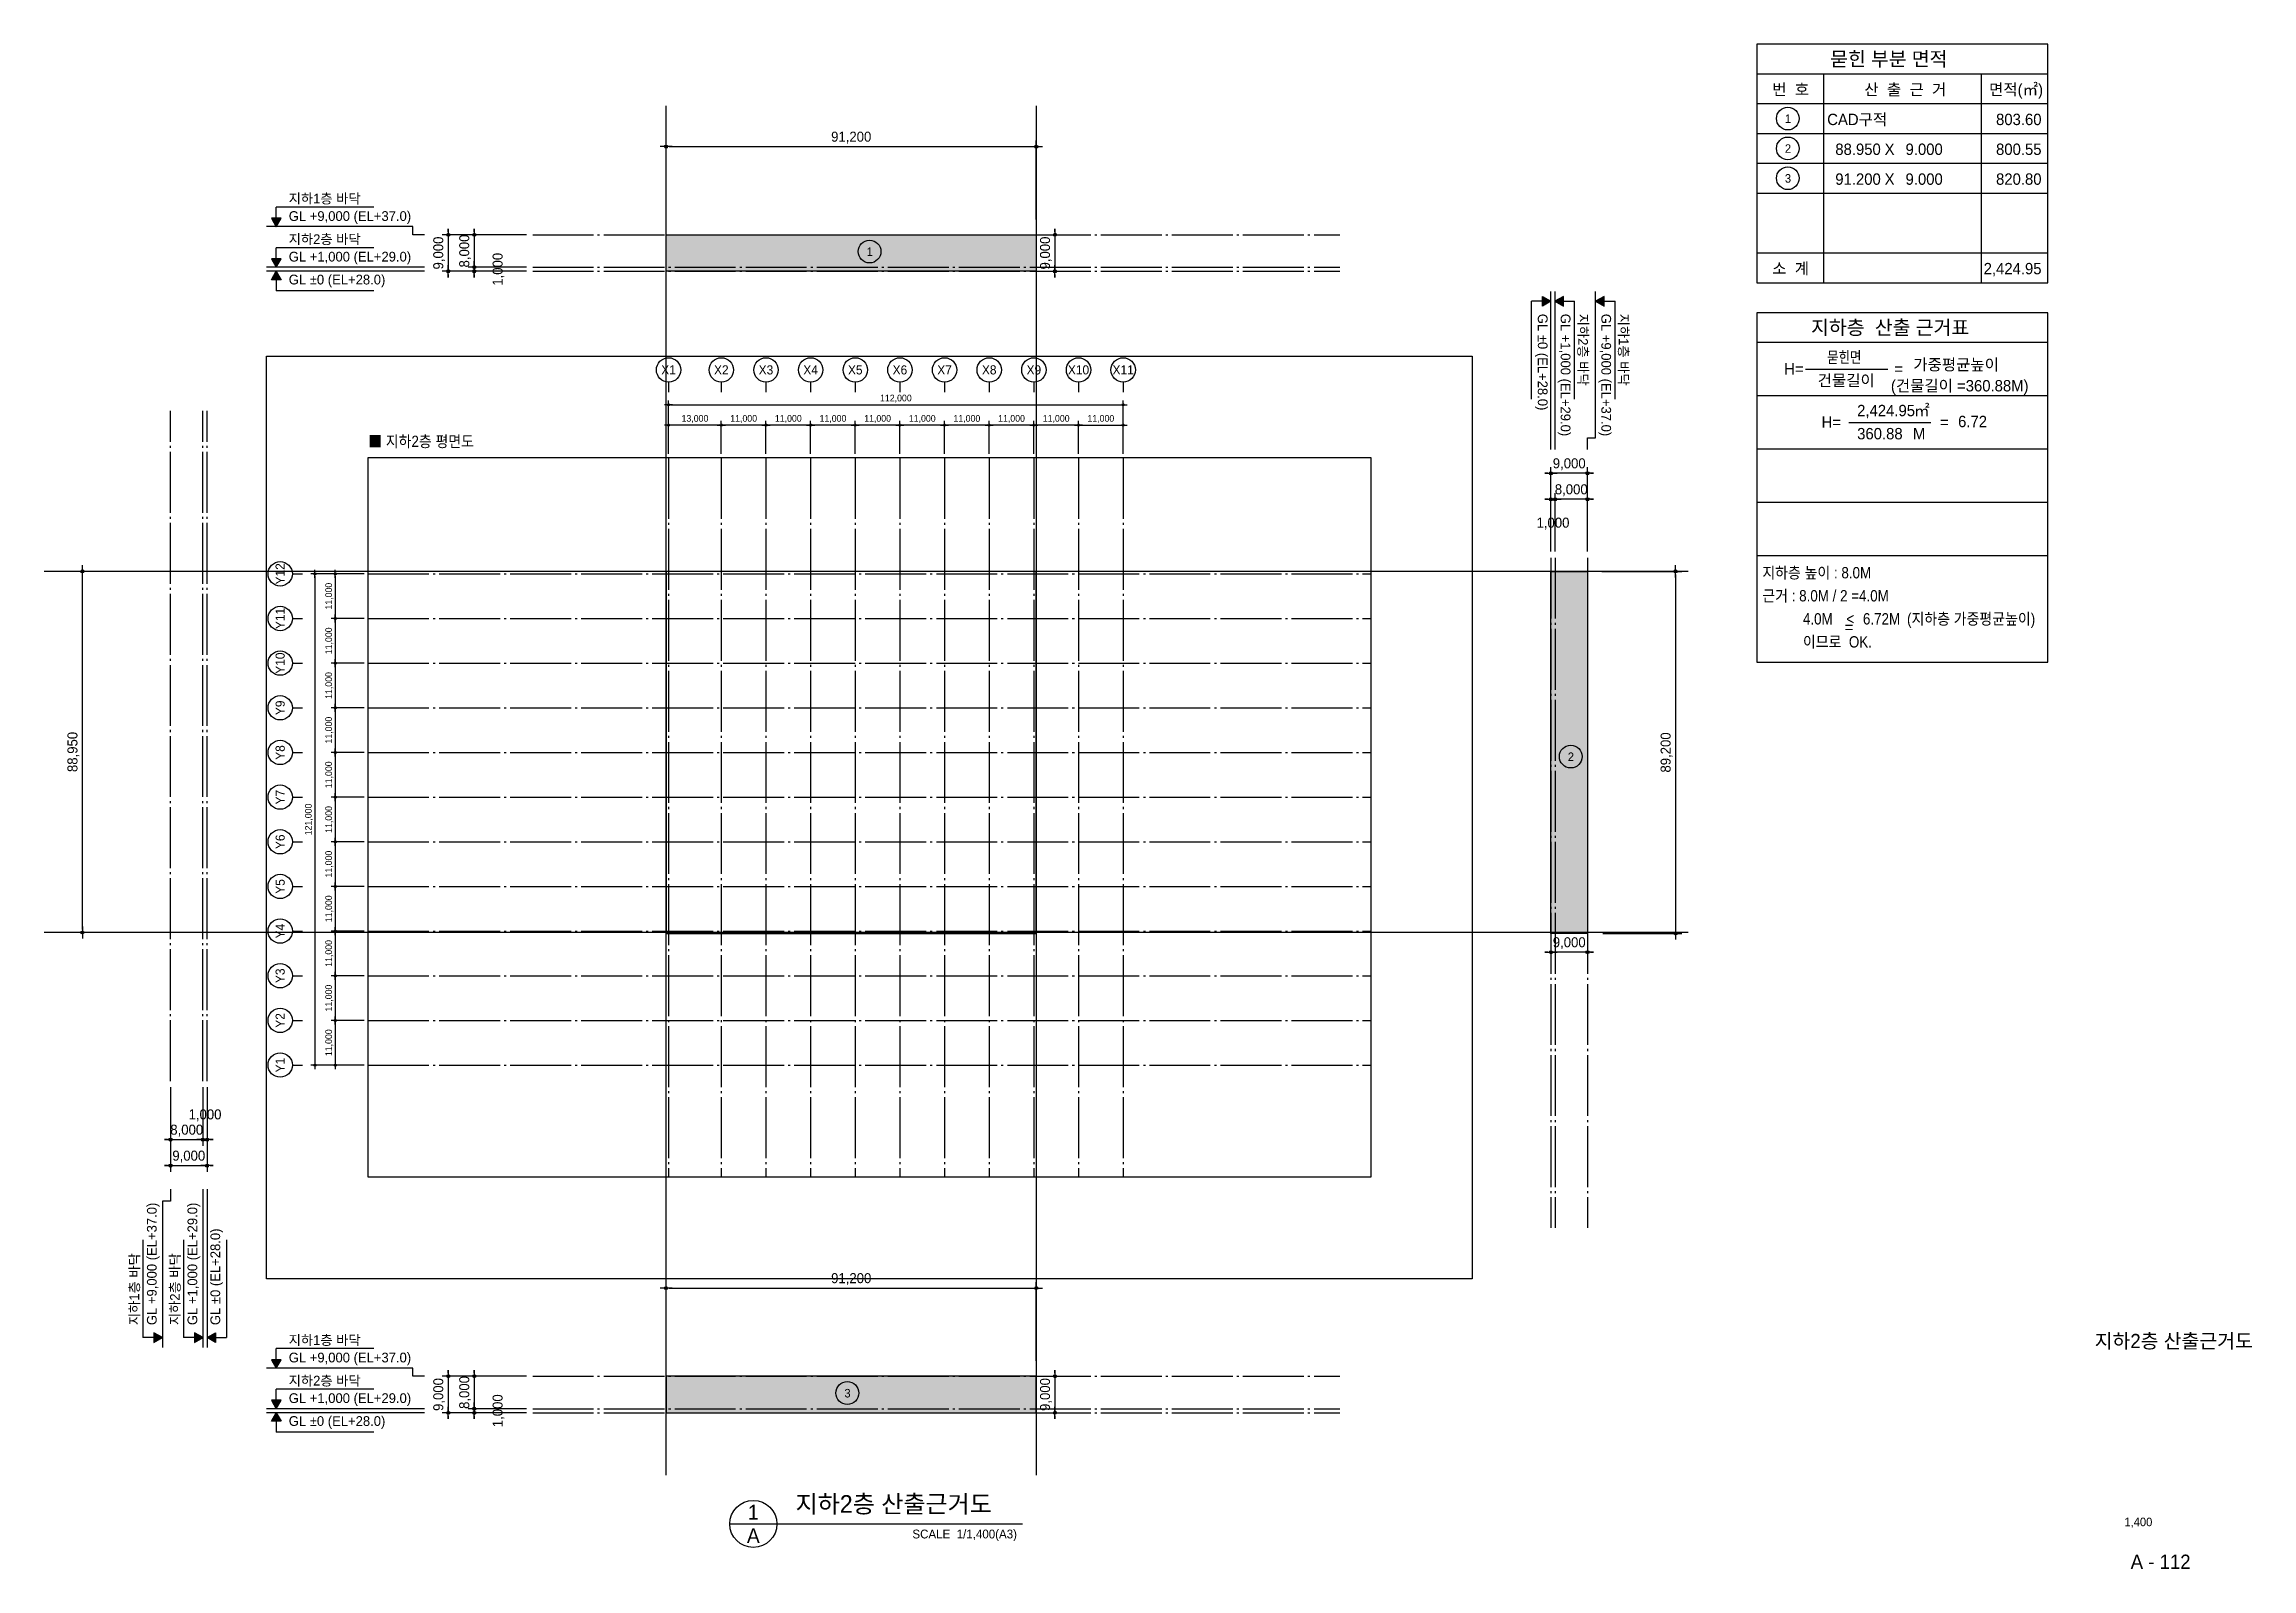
# Model space of a CAD drawing. Header units: millimetres. Extents: x 722866 to 1854783, y 2964952 to 3340562.
# Drawn here: x 722866 to 1266783, y 2965002 to 3340562 of the extents above; entities that cross this region are included whole.
import ezdxf
from ezdxf.enums import TextEntityAlignment as Align

# ---------------------------------------------------------------- set-up
doc = ezdxf.new("R2010")
doc.units = ezdxf.units.MM
doc.linetypes.add('CEN', pattern=[35, 30, -2, 1, -2])
doc.linetypes.add('HIDDEN', pattern=[2, 1, -1])
for name, color, linetype in [('2', 2, 'Continuous'), ('253', 253, 'Continuous'), ('4A.TEC CEN', 1, 'CEN'), ('4A.TEC DIM', 7, 'Continuous'), ('4A.TEC FORM-TEXT', 3, 'Continuous'), ('4A.TEC TEXT 2', 3, 'Continuous'), ('4A.TEC 심볼', 7, 'Continuous'), ('COL', 2, 'Continuous'), ('LEVEL', 7, 'Continuous'), ('SYM', 7, 'Continuous'), ('TEX', 3, 'Continuous'), ('TEXT2', 2, 'Continuous'), ('공사계획평면도$0$(와꾸)스케일및방위', 7, 'Continuous'), ('획지선', 8, 'HIDDEN')]:
    doc.layers.add(name, color=color, linetype=linetype)
doc.layers.add('DEFPOINT', color=135, linetype='Continuous', plot=False)
doc.styles.add('GHS', font='malgun.ttf')
doc.styles.add('title', font='H2HDRM.TTF')
doc.styles.add('나눔고딕', font='')
doc.styles.add('돋움', font='')
doc.styles.add('울릉도L', font='')
doc.styles.add('휴먼모음T', font='')
doc.styles.get('나눔고딕').set_extended_font_data('Dotum')
doc.styles.get('돋움').set_extended_font_data('Dotum')
doc.styles.get('울릉도L').set_extended_font_data('Dotum')
doc.styles.get('휴먼모음T').set_extended_font_data('MoeumT R')
doc.dimstyles.new('DIM_600(외부치수)', dxfattribs={"dimscale": 400, "dimtxt": 3.3, "dimasz": 1, "dimexe": 2, "dimexo": 2, "dimgap": 1, "dimtad": 1, "dimdec": 0, "dimdsep": 46, "dimlunit": 6, "dimtxsty": '나눔고딕', "dimblk1": 'DIMDOT', "dimblk2": 'DIMDOT', "dimsah": 1, "dimcen": 2.5, "dimdle": 1.5, "dimclrd": 8, "dimclre": 8, "dimclrt": 3, "dimadec": 0, "dimazin": 0, "dimtfac": 1, "dimtdec": 0, "dimtix": 1, "dimtmove": 2, "dimatfit": 3, "dimldrblk": 'DIMDOT', "dimfxl": 1, "dimtvp": 1, "dimtolj": 1, "dimtzin": 0, "dimarcsym": 0})

msp = doc.modelspace()

# ---------------------------------------------------------------- texts
at = {"layer": '4A.TEC FORM-TEXT', "style": '돋움'}
msp.add_text('A - 112', height=3500, dxfattribs=at).set_placement((1244311.37, 2965001.51), align=Align.CENTER)
at = {"layer": '4A.TEC TEXT 2', "style": '나눔고딕'}
for s, height, p in [('지하2층 산출근거도', 3500, (1247543.79, 3019371.4)), ('1,400', 2100, (1238823.58, 2975501.34))]:
    msp.add_text(s, height=height, dxfattribs=at).set_placement(p, align=Align.CENTER)
at = {"layer": '4A.TEC TEXT 2', "color": 3, "style": '나눔고딕'}
for s, p in [('1', (897587.59, 2978960.47)), ('1', (897587.59, 2978960.47)), ('A', (897587.59, 2973164.47)), ('A', (897587.59, 2973164.47))]:
    msp.add_text(s, height=3622.5, dxfattribs=at).set_placement(p, align=Align.MIDDLE)
msp.add_text('지하2층 산출근거도 ', height=4347, dxfattribs=at).set_placement((907988.07, 2977511.47), align=Align.BOTTOM_LEFT)
msp.add_text('SCALE  1/1,400(A3)', height=2173.5, dxfattribs=at).set_placement((962541.02, 2971839.52), align=Align.BOTTOM_RIGHT)
msp.add_text('SCALE  1/1,400(A3)', height=2173.5, dxfattribs=at).set_placement((962541.02, 2971839.52), align=Align.BOTTOM_RIGHT)
at = {"layer": 'TEX', "style": '휴먼모음T'}
for s, p in [('지하1층 바닥', (783112.78, 3301325.38)), ('GL +9,000 (EL+37.0)', (783130.39, 3297019.34)), ('지하2층 바닥', (783112.78, 3291325.38)), ('GL +1,000 (EL+29.0)', (783130.39, 3287019.34)), ('GL %%P0 (EL+28.0)', (783130.39, 3281375.93)), ('지하1층 바닥', (783112.78, 3020155.81)), ('GL +9,000 (EL+37.0)', (783130.39, 3015849.77)), ('지하2층 바닥', (783112.78, 3010155.81)), ('GL +1,000 (EL+29.0)', (783130.39, 3005849.77)), ('GL %%P0 (EL+28.0)', (783130.39, 3000206.36))]:
    msp.add_text(s, height=2400, dxfattribs=at).set_placement(p)
for s, rotation, p in [('GL %%P0 (EL+28.0)', 270, (1090867.32, 3274147.78)), ('GL +1,000 (EL+29.0)', 270, (1096510.73, 3274147.78)), ('지하2층 바닥', 270, (1100816.77, 3274165.4)), ('GL +9,000 (EL+37.0)', 270, (1106510.73, 3274147.78)), ('지하1층 바닥', 270, (1110816.77, 3274165.4)), ('GL +9,000 (EL+37.0)', 90, (750589.39, 3025034.93)), ('GL +1,000 (EL+29.0)', 90, (760589.39, 3025034.93)), ('GL %%P0 (EL+28.0)', 90, (766232.79, 3025034.93)), ('지하1층 바닥', 90, (746283.35, 3025017.32)), ('지하2층 바닥', 90, (756283.35, 3025017.32))]:
    msp.add_text(s, height=2400, rotation=rotation, dxfattribs=at).set_placement(p)
at = {"layer": 'TEXT2', "color": 2, "style": 'title'}
for s, height, p in [('묻힌 부분 면적', 3500, (1162888.3, 3335183.38)), ('1', 2100, (1151736.79, 3321149.77)), ('2', 2100, (1151736.79, 3313799.77)), ('3', 2100, (1151736.79, 3306449.77)), ('1', 2100, (925511.18, 3288386.79)), ('지하층  산출 근거표', 3500, (1158184.79, 3269027.21)), ('2', 2100, (1098251.16, 3163986.73)), ('3', 2100, (920025.47, 3007217.22))]:
    msp.add_text(s, height=height, dxfattribs=at).set_placement(p)
at = {"layer": '획지선', "color": 3, "linetype": 'ByBlock', "style": 'title'}
for s, p in [('번  호', (1148620.28, 3329376.69)), ('산  출  근  거', (1171336.12, 3329376.69)), ('면적(㎡)', (1202052.86, 3329376.69)), ('소  계', (1148620.28, 3285309.51)), ('H=', (1151554.19, 3260588.1)), ('건물길이', (1159824.86, 3257742.99)), ('(건물길이 =360.88M)', (1177855.89, 3256424.6)), ('=', (1178684.13, 3260588.1)), ('가중평균높이', (1183379.64, 3261627.68)), ('H=', (1160774.09, 3247463.1)), ('2,424.95', (1169542.23, 3250317.98)), ('㎡', (1183563.64, 3250317.98)), ('=', (1189927.96, 3247463.1)), ('6.72', (1194408.84, 3247619.13)), ('360.88', (1169542.23, 3244617.99)), ('M', (1183283.31, 3244617.99)), ('=', (1166470.77, 3196946.02))]:
    msp.add_text(s, height=2800, dxfattribs=at).set_placement(p, align=Align.MIDDLE_LEFT)
for s, p in [('CAD구적', (1176929.25, 3322026.69)), ('803.60', (1214963.97, 3322026.69)), ('88.950', (1175359.63, 3314676.69)), ('X', (1178758.66, 3314676.69)), ('9.000', (1190631.05, 3314676.69)), ('800.55', (1214963.97, 3314676.69)), ('91.200', (1175359.63, 3307326.69)), ('X', (1178758.66, 3307326.69)), ('9.000', (1190631.05, 3307326.69)), ('820.80', (1214963.97, 3307326.69)), ('2,424.95', (1214963.97, 3285276.69))]:
    msp.add_text(s, height=2800, dxfattribs=at).set_placement(p, align=Align.MIDDLE_RIGHT)
for s, width, p in [('묻힌면', 0.8, (1162156.52, 3263442.98)), ('■ 지하2층 평면도', 0.9, (802680.73, 3242724.91)), ('지하층 높이 : 8.0M ', 0.9, (1146186.24, 3210374.49)), ('근거 : 8.0M / 2 =4.0M', 0.9, (1146186.24, 3204694.51)), ('4.0M', 0.9, (1156185.52, 3199007.69)), ('<', 0.9, (1166882.85, 3199007.69)), ('6.72M', 0.9, (1170967.42, 3199007.69)), ('(지하층 가중평균높이)', 0.9, (1181833.98, 3199007.69)), ('이므로  OK.', 0.9, (1156185.52, 3193338.52))]:
    msp.add_text(s, height=2800, dxfattribs=dict(at, width=width)).set_placement(p, align=Align.MIDDLE_LEFT)

# ---------------------------------------------------------------- blocks, each defined once
blk = doc.blocks.new('DIMDOT')
at = {"color": 0}
blk.add_line((-2, 0), (2, 0), dxfattribs=at)
for radius in [0.5, 0.25]:
    blk.add_circle((0, 0), radius, dxfattribs=at)
blk = doc.blocks.new('*D196')
at = {"layer": '4A.TEC DIM', "color": 8, "lineweight": -2}
for p, q in [((93754, 183269), (93754, 196364)), ((205754, 183269), (205754, 196364)), ((94254, 195364), (205254, 195364))]:
    blk.add_line(p, q, dxfattribs=at)
at = {"layer": 'Defpoints', "color": 0, "lineweight": -3}
for p in [(205754, 195364), (93754, 182269), (205754, 182269)]:
    blk.add_point(p, dxfattribs=at)
at = {"layer": '4A.TEC DIM', "color": 8, "lineweight": -2, "xscale": 500, "yscale": 500, "zscale": 500, "rotation": 180}
blk.add_blockref('DIMDOT', (93754, 195364), dxfattribs=at)
at = {"layer": '4A.TEC DIM', "color": 8, "lineweight": -2, "xscale": 500, "yscale": 500, "zscale": 500}
blk.add_blockref('DIMDOT', (205754, 195364), dxfattribs=at)
at = {"layer": '4A.TEC DIM', "color": 3, "insert": (149754, 196849), "char_height": 1650, "attachment_point": 5, "style": '나눔고딕'}
blk.add_mtext('\\A1;112,000', dxfattribs=at)
blk = doc.blocks.new('ccs122')
at = {"layer": '4A.TEC 심볼'}
blk.add_line((0, 8), (0, 3), dxfattribs=at)
blk.add_circle((0, 14), 6, dxfattribs=at)
at = {"layer": '4A.TEC TEXT 2', "color": 3, "style": 'GHS'}
blk.add_attdef('NO', text='', height=4.5, dxfattribs=at).set_placement((0, 14), align=Align.MIDDLE_CENTER)
blk = doc.blocks.new('*D197')
at = {"layer": '4A.TEC DIM', "color": 8, "lineweight": -2}
for p, q in [((18731, 109699), (10649, 109699)), ((11649, 109199), (11649, 99199)), ((18731, 98699), (10649, 98699))]:
    blk.add_line(p, q, dxfattribs=at)
at = {"layer": 'Defpoints', "color": 0, "lineweight": -3}
for p in [(19731, 109699), (11649, 98699), (19731, 98699)]:
    blk.add_point(p, dxfattribs=at)
at = {"layer": '4A.TEC DIM', "color": 8, "lineweight": -2, "xscale": 500, "yscale": 500, "zscale": 500}
for p, rotation in [((11649, 109699), 90), ((11649, 98699), 270)]:
    blk.add_blockref('DIMDOT', p, dxfattribs=dict(at, rotation=rotation))
at = {"layer": '4A.TEC DIM', "color": 3, "insert": (10164, 104199), "char_height": 1650, "attachment_point": 5, "rotation": 90, "style": '나눔고딕'}
blk.add_mtext('\\A1;11,000', dxfattribs=at)
blk = doc.blocks.new('*D198')
at = {"layer": '4A.TEC DIM', "color": 8, "lineweight": -2}
for p, q in [((18731, 153699), (5636, 153699)), ((6636, 153199), (6636, 33199)), ((18731, 32699), (5636, 32699))]:
    blk.add_line(p, q, dxfattribs=at)
at = {"layer": 'Defpoints', "color": 0, "lineweight": -3}
for p in [(19731, 153699), (6636, 32699), (19731, 32699)]:
    blk.add_point(p, dxfattribs=at)
at = {"layer": '4A.TEC DIM', "color": 8, "lineweight": -2, "xscale": 500, "yscale": 500, "zscale": 500}
for p, rotation in [((6636, 153699), 90), ((6636, 32699), 270)]:
    blk.add_blockref('DIMDOT', p, dxfattribs=dict(at, rotation=rotation))
at = {"layer": '4A.TEC DIM', "color": 3, "insert": (5151, 93199), "char_height": 1650, "attachment_point": 5, "rotation": 90, "style": '나눔고딕'}
blk.add_mtext('\\A1;121,000', dxfattribs=at)
blk = doc.blocks.new('*D199')
at = {"layer": '4A.TEC DIM', "color": 8, "lineweight": -2}
for p, q in [((18731, 43699), (10649, 43699)), ((11649, 43199), (11649, 33199)), ((18731, 32699), (10649, 32699))]:
    blk.add_line(p, q, dxfattribs=at)
at = {"layer": 'Defpoints', "color": 0, "lineweight": -3}
for p in [(19731, 43699), (11649, 32699), (19731, 32699)]:
    blk.add_point(p, dxfattribs=at)
at = {"layer": '4A.TEC DIM', "color": 8, "lineweight": -2, "xscale": 500, "yscale": 500, "zscale": 500}
for p, rotation in [((11649, 43699), 90), ((11649, 32699), 270)]:
    blk.add_blockref('DIMDOT', p, dxfattribs=dict(at, rotation=rotation))
at = {"layer": '4A.TEC DIM', "color": 3, "insert": (10164, 38199), "char_height": 1650, "attachment_point": 5, "rotation": 90, "style": '나눔고딕'}
blk.add_mtext('\\A1;11,000', dxfattribs=at)
blk = doc.blocks.new('*D200')
at = {"layer": '4A.TEC DIM', "color": 8, "lineweight": -2}
for p, q in [((18731, 54699), (10649, 54699)), ((11649, 54199), (11649, 44199)), ((18731, 43699), (10649, 43699))]:
    blk.add_line(p, q, dxfattribs=at)
at = {"layer": 'Defpoints', "color": 0, "lineweight": -3}
for p in [(19731, 54699), (11649, 43699), (19731, 43699)]:
    blk.add_point(p, dxfattribs=at)
at = {"layer": '4A.TEC DIM', "color": 8, "lineweight": -2, "xscale": 500, "yscale": 500, "zscale": 500}
for p, rotation in [((11649, 54699), 90), ((11649, 43699), 270)]:
    blk.add_blockref('DIMDOT', p, dxfattribs=dict(at, rotation=rotation))
at = {"layer": '4A.TEC DIM', "color": 3, "insert": (10164, 49199), "char_height": 1650, "attachment_point": 5, "rotation": 90, "style": '나눔고딕'}
blk.add_mtext('\\A1;11,000', dxfattribs=at)
blk = doc.blocks.new('*D201')
at = {"layer": '4A.TEC DIM', "color": 8, "lineweight": -2}
for p, q in [((18731, 65699), (10649, 65699)), ((11649, 65199), (11649, 55199)), ((18731, 54699), (10649, 54699))]:
    blk.add_line(p, q, dxfattribs=at)
at = {"layer": 'Defpoints', "color": 0, "lineweight": -3}
for p in [(19731, 65699), (11649, 54699), (19731, 54699)]:
    blk.add_point(p, dxfattribs=at)
at = {"layer": '4A.TEC DIM', "color": 8, "lineweight": -2, "xscale": 500, "yscale": 500, "zscale": 500}
for p, rotation in [((11649, 65699), 90), ((11649, 54699), 270)]:
    blk.add_blockref('DIMDOT', p, dxfattribs=dict(at, rotation=rotation))
at = {"layer": '4A.TEC DIM', "color": 3, "insert": (10164, 60199), "char_height": 1650, "attachment_point": 5, "rotation": 90, "style": '나눔고딕'}
blk.add_mtext('\\A1;11,000', dxfattribs=at)
blk = doc.blocks.new('*D202')
at = {"layer": '4A.TEC DIM', "color": 8, "lineweight": -2}
for p, q in [((18731, 76699), (10649, 76699)), ((11649, 76199), (11649, 66199)), ((18731, 65699), (10649, 65699))]:
    blk.add_line(p, q, dxfattribs=at)
at = {"layer": 'Defpoints', "color": 0, "lineweight": -3}
for p in [(19731, 76699), (11649, 65699), (19731, 65699)]:
    blk.add_point(p, dxfattribs=at)
at = {"layer": '4A.TEC DIM', "color": 8, "lineweight": -2, "xscale": 500, "yscale": 500, "zscale": 500}
for p, rotation in [((11649, 76699), 90), ((11649, 65699), 270)]:
    blk.add_blockref('DIMDOT', p, dxfattribs=dict(at, rotation=rotation))
at = {"layer": '4A.TEC DIM', "color": 3, "insert": (10164, 71199), "char_height": 1650, "attachment_point": 5, "rotation": 90, "style": '나눔고딕'}
blk.add_mtext('\\A1;11,000', dxfattribs=at)
blk = doc.blocks.new('*D203')
at = {"layer": '4A.TEC DIM', "color": 8, "lineweight": -2}
for p, q in [((18731, 87699), (10649, 87699)), ((11649, 87199), (11649, 77199)), ((18731, 76699), (10649, 76699))]:
    blk.add_line(p, q, dxfattribs=at)
at = {"layer": 'Defpoints', "color": 0, "lineweight": -3}
for p in [(19731, 87699), (11649, 76699), (19731, 76699)]:
    blk.add_point(p, dxfattribs=at)
at = {"layer": '4A.TEC DIM', "color": 8, "lineweight": -2, "xscale": 500, "yscale": 500, "zscale": 500}
for p, rotation in [((11649, 87699), 90), ((11649, 76699), 270)]:
    blk.add_blockref('DIMDOT', p, dxfattribs=dict(at, rotation=rotation))
at = {"layer": '4A.TEC DIM', "color": 3, "insert": (10164, 82199), "char_height": 1650, "attachment_point": 5, "rotation": 90, "style": '나눔고딕'}
blk.add_mtext('\\A1;11,000', dxfattribs=at)
blk = doc.blocks.new('*D204')
at = {"layer": '4A.TEC DIM', "color": 8, "lineweight": -2}
for p, q in [((18731, 98699), (10649, 98699)), ((11649, 98199), (11649, 88199)), ((18731, 87699), (10649, 87699))]:
    blk.add_line(p, q, dxfattribs=at)
at = {"layer": 'Defpoints', "color": 0, "lineweight": -3}
for p in [(19731, 98699), (11649, 87699), (19731, 87699)]:
    blk.add_point(p, dxfattribs=at)
at = {"layer": '4A.TEC DIM', "color": 8, "lineweight": -2, "xscale": 500, "yscale": 500, "zscale": 500}
for p, rotation in [((11649, 98699), 90), ((11649, 87699), 270)]:
    blk.add_blockref('DIMDOT', p, dxfattribs=dict(at, rotation=rotation))
at = {"layer": '4A.TEC DIM', "color": 3, "insert": (10164, 93199), "char_height": 1650, "attachment_point": 5, "rotation": 90, "style": '나눔고딕'}
blk.add_mtext('\\A1;11,000', dxfattribs=at)
blk = doc.blocks.new('*D205')
at = {"layer": '4A.TEC DIM', "color": 8, "lineweight": -2}
for p, q in [((93754, 183269), (93754, 191351)), ((106754, 183269), (106754, 191351)), ((106254, 190351), (94254, 190351))]:
    blk.add_line(p, q, dxfattribs=at)
at = {"layer": 'Defpoints', "color": 0, "lineweight": -3}
for p in [(93754, 190351), (93754, 182269), (106754, 182269)]:
    blk.add_point(p, dxfattribs=at)
at = {"layer": '4A.TEC DIM', "color": 8, "lineweight": -2, "xscale": 500, "yscale": 500, "zscale": 500, "rotation": 180}
blk.add_blockref('DIMDOT', (93754, 190351), dxfattribs=at)
at = {"layer": '4A.TEC DIM', "color": 8, "lineweight": -2, "xscale": 500, "yscale": 500, "zscale": 500}
blk.add_blockref('DIMDOT', (106754, 190351), dxfattribs=at)
at = {"layer": '4A.TEC DIM', "color": 3, "insert": (100254, 191836), "char_height": 1650, "attachment_point": 5, "style": '나눔고딕'}
blk.add_mtext('\\A1;13,000', dxfattribs=at)
blk = doc.blocks.new('*D206')
at = {"layer": '4A.TEC DIM', "color": 8, "lineweight": -2}
for p, q in [((106754, 183269), (106754, 191351)), ((117754, 183269), (117754, 191351)), ((117254, 190351), (107254, 190351))]:
    blk.add_line(p, q, dxfattribs=at)
at = {"layer": 'Defpoints', "color": 0, "lineweight": -3}
for p in [(106754, 190351), (106754, 182269), (117754, 182269)]:
    blk.add_point(p, dxfattribs=at)
at = {"layer": '4A.TEC DIM', "color": 8, "lineweight": -2, "xscale": 500, "yscale": 500, "zscale": 500, "rotation": 180}
blk.add_blockref('DIMDOT', (106754, 190351), dxfattribs=at)
at = {"layer": '4A.TEC DIM', "color": 8, "lineweight": -2, "xscale": 500, "yscale": 500, "zscale": 500}
blk.add_blockref('DIMDOT', (117754, 190351), dxfattribs=at)
at = {"layer": '4A.TEC DIM', "color": 3, "insert": (112254, 191836), "char_height": 1650, "attachment_point": 5, "style": '나눔고딕'}
blk.add_mtext('\\A1;11,000', dxfattribs=at)
blk = doc.blocks.new('*D207')
at = {"layer": '4A.TEC DIM', "color": 8, "lineweight": -2}
for p, q in [((117754, 183269), (117754, 191351)), ((128754, 183269), (128754, 191351)), ((128254, 190351), (118254, 190351))]:
    blk.add_line(p, q, dxfattribs=at)
at = {"layer": 'Defpoints', "color": 0, "lineweight": -3}
for p in [(117754, 190351), (117754, 182269), (128754, 182269)]:
    blk.add_point(p, dxfattribs=at)
at = {"layer": '4A.TEC DIM', "color": 8, "lineweight": -2, "xscale": 500, "yscale": 500, "zscale": 500, "rotation": 180}
blk.add_blockref('DIMDOT', (117754, 190351), dxfattribs=at)
at = {"layer": '4A.TEC DIM', "color": 8, "lineweight": -2, "xscale": 500, "yscale": 500, "zscale": 500}
blk.add_blockref('DIMDOT', (128754, 190351), dxfattribs=at)
at = {"layer": '4A.TEC DIM', "color": 3, "insert": (123254, 191836), "char_height": 1650, "attachment_point": 5, "style": '나눔고딕'}
blk.add_mtext('\\A1;11,000', dxfattribs=at)
blk = doc.blocks.new('*D208')
at = {"layer": '4A.TEC DIM', "color": 8, "lineweight": -2}
for p, q in [((128754, 183269), (128754, 191351)), ((139754, 183269), (139754, 191351)), ((139254, 190351), (129254, 190351))]:
    blk.add_line(p, q, dxfattribs=at)
at = {"layer": 'Defpoints', "color": 0, "lineweight": -3}
for p in [(128754, 190351), (128754, 182269), (139754, 182269)]:
    blk.add_point(p, dxfattribs=at)
at = {"layer": '4A.TEC DIM', "color": 8, "lineweight": -2, "xscale": 500, "yscale": 500, "zscale": 500, "rotation": 180}
blk.add_blockref('DIMDOT', (128754, 190351), dxfattribs=at)
at = {"layer": '4A.TEC DIM', "color": 8, "lineweight": -2, "xscale": 500, "yscale": 500, "zscale": 500}
blk.add_blockref('DIMDOT', (139754, 190351), dxfattribs=at)
at = {"layer": '4A.TEC DIM', "color": 3, "insert": (134254, 191836), "char_height": 1650, "attachment_point": 5, "style": '나눔고딕'}
blk.add_mtext('\\A1;11,000', dxfattribs=at)
blk = doc.blocks.new('*D209')
at = {"layer": '4A.TEC DIM', "color": 8, "lineweight": -2}
for p, q in [((139754, 183269), (139754, 191351)), ((150754, 183269), (150754, 191351)), ((150254, 190351), (140254, 190351))]:
    blk.add_line(p, q, dxfattribs=at)
at = {"layer": 'Defpoints', "color": 0, "lineweight": -3}
for p in [(139754, 190351), (139754, 182269), (150754, 182269)]:
    blk.add_point(p, dxfattribs=at)
at = {"layer": '4A.TEC DIM', "color": 8, "lineweight": -2, "xscale": 500, "yscale": 500, "zscale": 500, "rotation": 180}
blk.add_blockref('DIMDOT', (139754, 190351), dxfattribs=at)
at = {"layer": '4A.TEC DIM', "color": 8, "lineweight": -2, "xscale": 500, "yscale": 500, "zscale": 500}
blk.add_blockref('DIMDOT', (150754, 190351), dxfattribs=at)
at = {"layer": '4A.TEC DIM', "color": 3, "insert": (145254, 191836), "char_height": 1650, "attachment_point": 5, "style": '나눔고딕'}
blk.add_mtext('\\A1;11,000', dxfattribs=at)
blk = doc.blocks.new('*D210')
at = {"layer": '4A.TEC DIM', "color": 8, "lineweight": -2}
for p, q in [((150754, 183269), (150754, 191351)), ((161754, 183269), (161754, 191351)), ((161254, 190351), (151254, 190351))]:
    blk.add_line(p, q, dxfattribs=at)
at = {"layer": 'Defpoints', "color": 0, "lineweight": -3}
for p in [(150754, 190351), (150754, 182269), (161754, 182269)]:
    blk.add_point(p, dxfattribs=at)
at = {"layer": '4A.TEC DIM', "color": 8, "lineweight": -2, "xscale": 500, "yscale": 500, "zscale": 500, "rotation": 180}
blk.add_blockref('DIMDOT', (150754, 190351), dxfattribs=at)
at = {"layer": '4A.TEC DIM', "color": 8, "lineweight": -2, "xscale": 500, "yscale": 500, "zscale": 500}
blk.add_blockref('DIMDOT', (161754, 190351), dxfattribs=at)
at = {"layer": '4A.TEC DIM', "color": 3, "insert": (156254, 191836), "char_height": 1650, "attachment_point": 5, "style": '나눔고딕'}
blk.add_mtext('\\A1;11,000', dxfattribs=at)
blk = doc.blocks.new('*D211')
at = {"layer": '4A.TEC DIM', "color": 8, "lineweight": -2}
for p, q in [((161754, 183269), (161754, 191351)), ((172754, 183269), (172754, 191351)), ((172254, 190351), (162254, 190351))]:
    blk.add_line(p, q, dxfattribs=at)
at = {"layer": 'Defpoints', "color": 0, "lineweight": -3}
for p in [(161754, 190351), (161754, 182269), (172754, 182269)]:
    blk.add_point(p, dxfattribs=at)
at = {"layer": '4A.TEC DIM', "color": 8, "lineweight": -2, "xscale": 500, "yscale": 500, "zscale": 500, "rotation": 180}
blk.add_blockref('DIMDOT', (161754, 190351), dxfattribs=at)
at = {"layer": '4A.TEC DIM', "color": 8, "lineweight": -2, "xscale": 500, "yscale": 500, "zscale": 500}
blk.add_blockref('DIMDOT', (172754, 190351), dxfattribs=at)
at = {"layer": '4A.TEC DIM', "color": 3, "insert": (167254, 191836), "char_height": 1650, "attachment_point": 5, "style": '나눔고딕'}
blk.add_mtext('\\A1;11,000', dxfattribs=at)
blk = doc.blocks.new('*D212')
at = {"layer": '4A.TEC DIM', "color": 8, "lineweight": -2}
for p, q in [((172754, 183269), (172754, 191351)), ((183754, 183269), (183754, 191351)), ((183254, 190351), (173254, 190351))]:
    blk.add_line(p, q, dxfattribs=at)
at = {"layer": 'Defpoints', "color": 0, "lineweight": -3}
for p in [(172754, 190351), (172754, 182269), (183754, 182269)]:
    blk.add_point(p, dxfattribs=at)
at = {"layer": '4A.TEC DIM', "color": 8, "lineweight": -2, "xscale": 500, "yscale": 500, "zscale": 500, "rotation": 180}
blk.add_blockref('DIMDOT', (172754, 190351), dxfattribs=at)
at = {"layer": '4A.TEC DIM', "color": 8, "lineweight": -2, "xscale": 500, "yscale": 500, "zscale": 500}
blk.add_blockref('DIMDOT', (183754, 190351), dxfattribs=at)
at = {"layer": '4A.TEC DIM', "color": 3, "insert": (178254, 191836), "char_height": 1650, "attachment_point": 5, "style": '나눔고딕'}
blk.add_mtext('\\A1;11,000', dxfattribs=at)
blk = doc.blocks.new('*D213')
at = {"layer": '4A.TEC DIM', "color": 8, "lineweight": -2}
for p, q in [((183754, 183269), (183754, 191351)), ((194754, 183269), (194754, 191351)), ((194254, 190351), (184254, 190351))]:
    blk.add_line(p, q, dxfattribs=at)
at = {"layer": 'Defpoints', "color": 0, "lineweight": -3}
for p in [(183754, 190351), (183754, 182269), (194754, 182269)]:
    blk.add_point(p, dxfattribs=at)
at = {"layer": '4A.TEC DIM', "color": 8, "lineweight": -2, "xscale": 500, "yscale": 500, "zscale": 500, "rotation": 180}
blk.add_blockref('DIMDOT', (183754, 190351), dxfattribs=at)
at = {"layer": '4A.TEC DIM', "color": 8, "lineweight": -2, "xscale": 500, "yscale": 500, "zscale": 500}
blk.add_blockref('DIMDOT', (194754, 190351), dxfattribs=at)
at = {"layer": '4A.TEC DIM', "color": 3, "insert": (189254, 191836), "char_height": 1650, "attachment_point": 5, "style": '나눔고딕'}
blk.add_mtext('\\A1;11,000', dxfattribs=at)
blk = doc.blocks.new('*D214')
at = {"layer": '4A.TEC DIM', "color": 8, "lineweight": -2}
for p, q in [((18731, 120699), (10649, 120699)), ((11649, 120199), (11649, 110199)), ((18731, 109699), (10649, 109699))]:
    blk.add_line(p, q, dxfattribs=at)
at = {"layer": 'Defpoints', "color": 0, "lineweight": -3}
for p in [(19731, 120699), (11649, 109699), (19731, 109699)]:
    blk.add_point(p, dxfattribs=at)
at = {"layer": '4A.TEC DIM', "color": 8, "lineweight": -2, "xscale": 500, "yscale": 500, "zscale": 500}
for p, rotation in [((11649, 120699), 90), ((11649, 109699), 270)]:
    blk.add_blockref('DIMDOT', p, dxfattribs=dict(at, rotation=rotation))
at = {"layer": '4A.TEC DIM', "color": 3, "insert": (10164, 115199), "char_height": 1650, "attachment_point": 5, "rotation": 90, "style": '나눔고딕'}
blk.add_mtext('\\A1;11,000', dxfattribs=at)
blk = doc.blocks.new('*D215')
at = {"layer": '4A.TEC DIM', "color": 8, "lineweight": -2}
for p, q in [((18731, 131699), (10649, 131699)), ((11649, 131199), (11649, 121199)), ((18731, 120699), (10649, 120699))]:
    blk.add_line(p, q, dxfattribs=at)
at = {"layer": 'Defpoints', "color": 0, "lineweight": -3}
for p in [(19731, 131699), (11649, 120699), (19731, 120699)]:
    blk.add_point(p, dxfattribs=at)
at = {"layer": '4A.TEC DIM', "color": 8, "lineweight": -2, "xscale": 500, "yscale": 500, "zscale": 500}
for p, rotation in [((11649, 131699), 90), ((11649, 120699), 270)]:
    blk.add_blockref('DIMDOT', p, dxfattribs=dict(at, rotation=rotation))
at = {"layer": '4A.TEC DIM', "color": 3, "insert": (10164, 126199), "char_height": 1650, "attachment_point": 5, "rotation": 90, "style": '나눔고딕'}
blk.add_mtext('\\A1;11,000', dxfattribs=at)
blk = doc.blocks.new('*D216')
at = {"layer": '4A.TEC DIM', "color": 8, "lineweight": -2}
for p, q in [((18731, 142699), (10649, 142699)), ((11649, 142199), (11649, 132199)), ((18731, 131699), (10649, 131699))]:
    blk.add_line(p, q, dxfattribs=at)
at = {"layer": 'Defpoints', "color": 0, "lineweight": -3}
for p in [(19731, 142699), (11649, 131699), (19731, 131699)]:
    blk.add_point(p, dxfattribs=at)
at = {"layer": '4A.TEC DIM', "color": 8, "lineweight": -2, "xscale": 500, "yscale": 500, "zscale": 500}
for p, rotation in [((11649, 142699), 90), ((11649, 131699), 270)]:
    blk.add_blockref('DIMDOT', p, dxfattribs=dict(at, rotation=rotation))
at = {"layer": '4A.TEC DIM', "color": 3, "insert": (10164, 137199), "char_height": 1650, "attachment_point": 5, "rotation": 90, "style": '나눔고딕'}
blk.add_mtext('\\A1;11,000', dxfattribs=at)
blk = doc.blocks.new('*D217')
at = {"layer": '4A.TEC DIM', "color": 8, "lineweight": -2}
for p, q in [((18731, 153699), (10649, 153699)), ((11649, 153199), (11649, 143199)), ((18731, 142699), (10649, 142699))]:
    blk.add_line(p, q, dxfattribs=at)
at = {"layer": 'Defpoints', "color": 0, "lineweight": -3}
for p in [(19731, 153699), (11649, 142699), (19731, 142699)]:
    blk.add_point(p, dxfattribs=at)
at = {"layer": '4A.TEC DIM', "color": 8, "lineweight": -2, "xscale": 500, "yscale": 500, "zscale": 500}
for p, rotation in [((11649, 153699), 90), ((11649, 142699), 270)]:
    blk.add_blockref('DIMDOT', p, dxfattribs=dict(at, rotation=rotation))
at = {"layer": '4A.TEC DIM', "color": 3, "insert": (10164, 148199), "char_height": 1650, "attachment_point": 5, "rotation": 90, "style": '나눔고딕'}
blk.add_mtext('\\A1;11,000', dxfattribs=at)
blk = doc.blocks.new('*D218')
at = {"layer": '4A.TEC DIM', "color": 8, "lineweight": -2}
for p, q in [((194754, 183269), (194754, 191351)), ((205754, 183269), (205754, 191351)), ((195254, 190351), (205254, 190351))]:
    blk.add_line(p, q, dxfattribs=at)
at = {"layer": 'Defpoints', "color": 0, "lineweight": -3}
for p in [(205754, 190351), (194754, 182269), (205754, 182269)]:
    blk.add_point(p, dxfattribs=at)
at = {"layer": '4A.TEC DIM', "color": 8, "lineweight": -2, "xscale": 500, "yscale": 500, "zscale": 500, "rotation": 180}
blk.add_blockref('DIMDOT', (194754, 190351), dxfattribs=at)
at = {"layer": '4A.TEC DIM', "color": 8, "lineweight": -2, "xscale": 500, "yscale": 500, "zscale": 500}
blk.add_blockref('DIMDOT', (205754, 190351), dxfattribs=at)
at = {"layer": '4A.TEC DIM', "color": 3, "insert": (200254, 191836), "char_height": 1650, "attachment_point": 5, "style": '나눔고딕'}
blk.add_mtext('\\A1;11,000', dxfattribs=at)
blk = doc.blocks.new('anglearrow')
at = {"layer": 'LEVEL'}
blk.add_hatch(color=4, dxfattribs=at).paths.add_polyline_path([(49917, 5497), (49992, 5367), (50067, 5497)])
at = {"layer": 'LEVEL', "color": 4}
blk.add_lwpolyline([(49992, 5367), (50067, 5497), (49917, 5497)], close=True, dxfattribs=at)
blk = doc.blocks.new('*D176')
at = {"layer": '4A.TEC DIM', "color": 8, "lineweight": -2}
for p, q in [((841718, 3285611), (827318, 3285611)), ((828818, 3286361), (828818, 3287111)), ((828818, 3285611), (828818, 3284611)), ((841718, 3284611), (827318, 3284611)), ((828818, 3283861), (828818, 3283111))]:
    blk.add_line(p, q, dxfattribs=at)
at = {"layer": 'Defpoints', "color": 0, "lineweight": -3}
for p in [(843218, 3285611), (828818, 3284611), (843218, 3284611)]:
    blk.add_point(p, dxfattribs=at)
at = {"layer": '4A.TEC DIM', "color": 8, "lineweight": -2, "xscale": 750, "yscale": 750, "zscale": 750}
for p, rotation in [((828818, 3285611), 270), ((828818, 3284611), 90)]:
    blk.add_blockref('DIMDOT', p, dxfattribs=dict(at, rotation=rotation))
at = {"layer": '4A.TEC DIM', "color": 3, "insert": (834811, 3285111), "char_height": 2475, "attachment_point": 5, "rotation": 90, "style": '나눔고딕'}
blk.add_mtext('\\A1;1,000', dxfattribs=at)
blk = doc.blocks.new('*D177')
at = {"layer": '4A.TEC DIM', "color": 8, "lineweight": -2}
for p, q in [((841718, 3293611), (827318, 3293611)), ((828818, 3294361), (828818, 3295111)), ((828818, 3293611), (828818, 3285611)), ((841718, 3285611), (827318, 3285611)), ((828818, 3284861), (828818, 3284111))]:
    blk.add_line(p, q, dxfattribs=at)
at = {"layer": 'Defpoints', "color": 0, "lineweight": -3}
for p in [(843218, 3293611), (828818, 3285611), (843218, 3285611)]:
    blk.add_point(p, dxfattribs=at)
at = {"layer": '4A.TEC DIM', "color": 8, "lineweight": -2, "xscale": 750, "yscale": 750, "zscale": 750}
for p, rotation in [((828818, 3293611), 270), ((828818, 3285611), 90)]:
    blk.add_blockref('DIMDOT', p, dxfattribs=dict(at, rotation=rotation))
at = {"layer": '4A.TEC DIM', "color": 3, "insert": (826591, 3289611), "char_height": 2475, "attachment_point": 5, "rotation": 90, "style": '나눔고딕'}
blk.add_mtext('\\A1;8,000', dxfattribs=at)
blk = doc.blocks.new('*D178')
at = {"layer": '4A.TEC DIM', "color": 8, "lineweight": -2}
for p, q in [((841718, 3293611), (820918, 3293611)), ((822418, 3294361), (822418, 3295111)), ((822418, 3293611), (822418, 3284611)), ((841723, 3284611), (820918, 3284611)), ((822418, 3283861), (822418, 3283111))]:
    blk.add_line(p, q, dxfattribs=at)
at = {"layer": 'Defpoints', "color": 0, "lineweight": -3}
for p in [(843218, 3293611), (822418, 3284611), (843223, 3284611)]:
    blk.add_point(p, dxfattribs=at)
at = {"layer": '4A.TEC DIM', "color": 8, "lineweight": -2, "xscale": 750, "yscale": 750, "zscale": 750}
for p, rotation in [((822418, 3293611), 270), ((822418, 3284611), 90)]:
    blk.add_blockref('DIMDOT', p, dxfattribs=dict(at, rotation=rotation))
at = {"layer": '4A.TEC DIM', "color": 3, "insert": (820191, 3289111), "char_height": 2475, "attachment_point": 5, "rotation": 90, "style": '나눔고딕'}
blk.add_mtext('\\A1;9,000', dxfattribs=at)
blk = doc.blocks.new('*D179')
at = {"layer": '4A.TEC DIM', "color": 8, "lineweight": -2}
for p, q in [((876104, 3297111), (876104, 3316816)), ((876854, 3315316), (966554, 3315316)), ((967304, 3297394), (967304, 3316816))]:
    blk.add_line(p, q, dxfattribs=at)
at = {"layer": 'Defpoints', "color": 0, "lineweight": -3}
for p in [(967304, 3315316), (876104, 3295611), (967304, 3295894)]:
    blk.add_point(p, dxfattribs=at)
at = {"layer": '4A.TEC DIM', "color": 8, "lineweight": -2, "xscale": 750, "yscale": 750, "zscale": 750, "rotation": 180}
blk.add_blockref('DIMDOT', (876104, 3315316), dxfattribs=at)
at = {"layer": '4A.TEC DIM', "color": 8, "lineweight": -2, "xscale": 750, "yscale": 750, "zscale": 750}
blk.add_blockref('DIMDOT', (967304, 3315316), dxfattribs=at)
at = {"layer": '4A.TEC DIM', "color": 3, "insert": (921704, 3317544), "char_height": 2475, "attachment_point": 5, "style": '나눔고딕'}
blk.add_mtext('\\A1;91,200', dxfattribs=at)
blk = doc.blocks.new('*D181')
at = {"layer": '4A.TEC DIM', "color": 8, "lineweight": -2}
for p, q in [((968804, 3293611), (973407, 3293611)), ((971907, 3294361), (971907, 3295111)), ((971907, 3293611), (971907, 3284611)), ((968804, 3284611), (973407, 3284611)), ((971907, 3283861), (971907, 3283111))]:
    blk.add_line(p, q, dxfattribs=at)
at = {"layer": 'Defpoints', "color": 0, "lineweight": -3}
for p in [(967304, 3293611), (967304, 3284611), (971907, 3284611)]:
    blk.add_point(p, dxfattribs=at)
at = {"layer": '4A.TEC DIM', "color": 8, "lineweight": -2, "xscale": 750, "yscale": 750, "zscale": 750}
for p, rotation in [((971907, 3293611), 270), ((971907, 3284611), 90)]:
    blk.add_blockref('DIMDOT', p, dxfattribs=dict(at, rotation=rotation))
at = {"layer": '4A.TEC DIM', "color": 3, "insert": (969680, 3289111), "char_height": 2475, "attachment_point": 5, "rotation": 90, "style": '나눔고딕'}
blk.add_mtext('\\A1;9,000', dxfattribs=at)
blk = doc.blocks.new('*D182')
at = {"layer": '4A.TEC DIM', "color": 8, "lineweight": -2}
for p, q in [((1093352, 3228460), (1092602, 3228460)), ((1094102, 3215560), (1094102, 3229960)), ((1095102, 3228460), (1094102, 3228460)), ((1095102, 3215560), (1095102, 3229960)), ((1095852, 3228460), (1096602, 3228460))]:
    blk.add_line(p, q, dxfattribs=at)
at = {"layer": 'Defpoints', "color": 0, "lineweight": -3}
for p in [(1094102, 3228460), (1094102, 3214060), (1095102, 3214060)]:
    blk.add_point(p, dxfattribs=at)
at = {"layer": '4A.TEC DIM', "color": 8, "lineweight": -2, "xscale": 750, "yscale": 750, "zscale": 750}
blk.add_blockref('DIMDOT', (1094102, 3228460), dxfattribs=at)
at = {"layer": '4A.TEC DIM', "color": 8, "lineweight": -2, "xscale": 750, "yscale": 750, "zscale": 750, "rotation": 180}
blk.add_blockref('DIMDOT', (1095102, 3228460), dxfattribs=at)
at = {"layer": '4A.TEC DIM', "color": 3, "insert": (1094602, 3222468), "char_height": 2475, "attachment_point": 5, "style": '나눔고딕'}
blk.add_mtext('\\A1;1,000', dxfattribs=at)
blk = doc.blocks.new('*D183')
at = {"layer": '4A.TEC DIM', "color": 8, "lineweight": -2}
for p, q in [((1094352, 3228460), (1093602, 3228460)), ((1095102, 3215560), (1095102, 3229960)), ((1103102, 3228460), (1095102, 3228460)), ((1103102, 3215560), (1103102, 3229960)), ((1103852, 3228460), (1104602, 3228460))]:
    blk.add_line(p, q, dxfattribs=at)
at = {"layer": 'Defpoints', "color": 0, "lineweight": -3}
for p in [(1095102, 3228460), (1095102, 3214060), (1103102, 3214060)]:
    blk.add_point(p, dxfattribs=at)
at = {"layer": '4A.TEC DIM', "color": 8, "lineweight": -2, "xscale": 750, "yscale": 750, "zscale": 750}
blk.add_blockref('DIMDOT', (1095102, 3228460), dxfattribs=at)
at = {"layer": '4A.TEC DIM', "color": 8, "lineweight": -2, "xscale": 750, "yscale": 750, "zscale": 750, "rotation": 180}
blk.add_blockref('DIMDOT', (1103102, 3228460), dxfattribs=at)
at = {"layer": '4A.TEC DIM', "color": 3, "insert": (1099102, 3230688), "char_height": 2475, "attachment_point": 5, "style": '나눔고딕'}
blk.add_mtext('\\A1;8,000', dxfattribs=at)
blk = doc.blocks.new('*D184')
at = {"layer": '4A.TEC DIM', "color": 8, "lineweight": -2}
for p, q in [((1094102, 3215555), (1094102, 3236360)), ((1103102, 3215560), (1103102, 3236360)), ((1093352, 3234860), (1092602, 3234860)), ((1103102, 3234860), (1094102, 3234860)), ((1103852, 3234860), (1104602, 3234860))]:
    blk.add_line(p, q, dxfattribs=at)
at = {"layer": 'Defpoints', "color": 0, "lineweight": -3}
for p in [(1094102, 3234860), (1094102, 3214055), (1103102, 3214060)]:
    blk.add_point(p, dxfattribs=at)
at = {"layer": '4A.TEC DIM', "color": 8, "lineweight": -2, "xscale": 750, "yscale": 750, "zscale": 750}
blk.add_blockref('DIMDOT', (1094102, 3234860), dxfattribs=at)
at = {"layer": '4A.TEC DIM', "color": 8, "lineweight": -2, "xscale": 750, "yscale": 750, "zscale": 750, "rotation": 180}
blk.add_blockref('DIMDOT', (1103102, 3234860), dxfattribs=at)
at = {"layer": '4A.TEC DIM', "color": 3, "insert": (1098602, 3237088), "char_height": 2475, "attachment_point": 5, "style": '나눔고딕'}
blk.add_mtext('\\A1;9,000', dxfattribs=at)
blk = doc.blocks.new('*D185')
at = {"layer": '4A.TEC DIM', "color": 8, "lineweight": -2}
for p, q in [((1106602, 3210691), (1126308, 3210691)), ((1124808, 3209941), (1124808, 3122241)), ((1106885, 3121491), (1126308, 3121491))]:
    blk.add_line(p, q, dxfattribs=at)
at = {"layer": 'Defpoints', "color": 0, "lineweight": -3}
for p in [(1105102, 3210691), (1105385, 3121491), (1124808, 3121491)]:
    blk.add_point(p, dxfattribs=at)
at = {"layer": '4A.TEC DIM', "color": 8, "lineweight": -2, "xscale": 750, "yscale": 750, "zscale": 750}
for p, rotation in [((1124808, 3210691), 90), ((1124808, 3121491), 270)]:
    blk.add_blockref('DIMDOT', p, dxfattribs=dict(at, rotation=rotation))
at = {"layer": '4A.TEC DIM', "color": 3, "insert": (1122580, 3166091), "char_height": 2475, "attachment_point": 5, "rotation": 90, "style": '나눔고딕'}
blk.add_mtext('\\A1;89,200', dxfattribs=at)
blk = doc.blocks.new('*D186')
at = {"layer": '4A.TEC DIM', "color": 8, "lineweight": -2}
for p, q in [((1093352, 3116888), (1092602, 3116888)), ((1094102, 3119991), (1094102, 3115388)), ((1103102, 3116888), (1094102, 3116888)), ((1103102, 3119991), (1103102, 3115388)), ((1103852, 3116888), (1104602, 3116888))]:
    blk.add_line(p, q, dxfattribs=at)
at = {"layer": 'Defpoints', "color": 0, "lineweight": -3}
for p in [(1094102, 3121491), (1094102, 3116888), (1103102, 3121491)]:
    blk.add_point(p, dxfattribs=at)
at = {"layer": '4A.TEC DIM', "color": 8, "lineweight": -2, "xscale": 750, "yscale": 750, "zscale": 750}
blk.add_blockref('DIMDOT', (1094102, 3116888), dxfattribs=at)
at = {"layer": '4A.TEC DIM', "color": 8, "lineweight": -2, "xscale": 750, "yscale": 750, "zscale": 750, "rotation": 180}
blk.add_blockref('DIMDOT', (1103102, 3116888), dxfattribs=at)
at = {"layer": '4A.TEC DIM', "color": 3, "insert": (1098602, 3119115), "char_height": 2475, "attachment_point": 5, "style": '나눔고딕'}
blk.add_mtext('\\A1;9,000', dxfattribs=at)
blk = doc.blocks.new('*D187')
at = {"layer": '4A.TEC DIM', "color": 8, "lineweight": -2}
for p, q in [((841718, 3004441), (827318, 3004441)), ((841718, 3003441), (827318, 3003441)), ((828818, 3005191), (828818, 3005941)), ((828818, 3004441), (828818, 3003441)), ((828818, 3002691), (828818, 3001941))]:
    blk.add_line(p, q, dxfattribs=at)
at = {"layer": 'Defpoints', "color": 0, "lineweight": -3}
for p in [(828818, 3003441), (843218, 3004441), (843218, 3003441)]:
    blk.add_point(p, dxfattribs=at)
at = {"layer": '4A.TEC DIM', "color": 8, "lineweight": -2, "xscale": 750, "yscale": 750, "zscale": 750}
for p, rotation in [((828818, 3004441), 270), ((828818, 3003441), 90)]:
    blk.add_blockref('DIMDOT', p, dxfattribs=dict(at, rotation=rotation))
at = {"layer": '4A.TEC DIM', "color": 3, "insert": (834811, 3003941), "char_height": 2475, "attachment_point": 5, "rotation": 90, "style": '나눔고딕'}
blk.add_mtext('\\A1;1,000', dxfattribs=at)
blk = doc.blocks.new('*D188')
at = {"layer": '4A.TEC DIM', "color": 8, "lineweight": -2}
for p, q in [((828818, 3013191), (828818, 3013941)), ((841718, 3012441), (827318, 3012441)), ((828818, 3012441), (828818, 3004441)), ((841718, 3004441), (827318, 3004441)), ((828818, 3003691), (828818, 3002941))]:
    blk.add_line(p, q, dxfattribs=at)
at = {"layer": 'Defpoints', "color": 0, "lineweight": -3}
for p in [(843218, 3012441), (828818, 3004441), (843218, 3004441)]:
    blk.add_point(p, dxfattribs=at)
at = {"layer": '4A.TEC DIM', "color": 8, "lineweight": -2, "xscale": 750, "yscale": 750, "zscale": 750}
for p, rotation in [((828818, 3012441), 270), ((828818, 3004441), 90)]:
    blk.add_blockref('DIMDOT', p, dxfattribs=dict(at, rotation=rotation))
at = {"layer": '4A.TEC DIM', "color": 3, "insert": (826591, 3008441), "char_height": 2475, "attachment_point": 5, "rotation": 90, "style": '나눔고딕'}
blk.add_mtext('\\A1;8,000', dxfattribs=at)
blk = doc.blocks.new('*D189')
at = {"layer": '4A.TEC DIM', "color": 8, "lineweight": -2}
for p, q in [((822418, 3013191), (822418, 3013941)), ((841718, 3012441), (820918, 3012441)), ((822418, 3012441), (822418, 3003441)), ((841723, 3003441), (820918, 3003441)), ((822418, 3002691), (822418, 3001941))]:
    blk.add_line(p, q, dxfattribs=at)
at = {"layer": 'Defpoints', "color": 0, "lineweight": -3}
for p in [(843218, 3012441), (822418, 3003441), (843223, 3003441)]:
    blk.add_point(p, dxfattribs=at)
at = {"layer": '4A.TEC DIM', "color": 8, "lineweight": -2, "xscale": 750, "yscale": 750, "zscale": 750}
for p, rotation in [((822418, 3012441), 270), ((822418, 3003441), 90)]:
    blk.add_blockref('DIMDOT', p, dxfattribs=dict(at, rotation=rotation))
at = {"layer": '4A.TEC DIM', "color": 3, "insert": (820191, 3007941), "char_height": 2475, "attachment_point": 5, "rotation": 90, "style": '나눔고딕'}
blk.add_mtext('\\A1;9,000', dxfattribs=at)
blk = doc.blocks.new('*D190')
at = {"layer": '4A.TEC DIM', "color": 8, "lineweight": -2}
for p, q in [((876104, 3015927), (876104, 3035647)), ((967304, 3016224), (967304, 3035647)), ((876854, 3034147), (966554, 3034147))]:
    blk.add_line(p, q, dxfattribs=at)
at = {"layer": 'Defpoints', "color": 0, "lineweight": -3}
for p in [(967304, 3034147), (876104, 3014427), (967304, 3014724)]:
    blk.add_point(p, dxfattribs=at)
at = {"layer": '4A.TEC DIM', "color": 8, "lineweight": -2, "xscale": 750, "yscale": 750, "zscale": 750, "rotation": 180}
blk.add_blockref('DIMDOT', (876104, 3034147), dxfattribs=at)
at = {"layer": '4A.TEC DIM', "color": 8, "lineweight": -2, "xscale": 750, "yscale": 750, "zscale": 750}
blk.add_blockref('DIMDOT', (967304, 3034147), dxfattribs=at)
at = {"layer": '4A.TEC DIM', "color": 3, "insert": (921704, 3036374), "char_height": 2475, "attachment_point": 5, "style": '나눔고딕'}
blk.add_mtext('\\A1;91,200', dxfattribs=at)
blk = doc.blocks.new('*D191')
at = {"layer": '4A.TEC DIM', "color": 8, "lineweight": -2}
for p, q in [((971907, 3013191), (971907, 3013941)), ((968804, 3012441), (973407, 3012441)), ((971907, 3012441), (971907, 3003441)), ((968804, 3003441), (973407, 3003441)), ((971907, 3002691), (971907, 3001941))]:
    blk.add_line(p, q, dxfattribs=at)
at = {"layer": 'Defpoints', "color": 0, "lineweight": -3}
for p in [(967304, 3012441), (967304, 3003441), (971907, 3003441)]:
    blk.add_point(p, dxfattribs=at)
at = {"layer": '4A.TEC DIM', "color": 8, "lineweight": -2, "xscale": 750, "yscale": 750, "zscale": 750}
for p, rotation in [((971907, 3012441), 270), ((971907, 3003441), 90)]:
    blk.add_blockref('DIMDOT', p, dxfattribs=dict(at, rotation=rotation))
at = {"layer": '4A.TEC DIM', "color": 3, "insert": (969680, 3007941), "char_height": 2475, "attachment_point": 5, "rotation": 90, "style": '나눔고딕'}
blk.add_mtext('\\A1;9,000', dxfattribs=at)
blk = doc.blocks.new('*D192')
at = {"layer": '4A.TEC DIM', "color": 8, "lineweight": -2}
for p, q in [((761998, 3083623), (761998, 3069223)), ((762998, 3083623), (762998, 3069223)), ((761248, 3070723), (760498, 3070723)), ((761998, 3070723), (762998, 3070723)), ((763748, 3070723), (764498, 3070723))]:
    blk.add_line(p, q, dxfattribs=at)
at = {"layer": 'Defpoints', "color": 0, "lineweight": -3}
for p in [(761998, 3085123), (762998, 3085123), (762998, 3070723)]:
    blk.add_point(p, dxfattribs=at)
at = {"layer": '4A.TEC DIM', "color": 8, "lineweight": -2, "xscale": 750, "yscale": 750, "zscale": 750}
blk.add_blockref('DIMDOT', (761998, 3070723), dxfattribs=at)
at = {"layer": '4A.TEC DIM', "color": 8, "lineweight": -2, "xscale": 750, "yscale": 750, "zscale": 750, "rotation": 180}
blk.add_blockref('DIMDOT', (762998, 3070723), dxfattribs=at)
at = {"layer": '4A.TEC DIM', "color": 3, "insert": (762498, 3076715), "char_height": 2475, "attachment_point": 5, "style": '나눔고딕'}
blk.add_mtext('\\A1;1,000', dxfattribs=at)
blk = doc.blocks.new('*D193')
at = {"layer": '4A.TEC DIM', "color": 8, "lineweight": -2}
for p, q in [((753998, 3083623), (753998, 3069223)), ((761998, 3083623), (761998, 3069223)), ((753248, 3070723), (752498, 3070723)), ((753998, 3070723), (761998, 3070723)), ((762748, 3070723), (763498, 3070723))]:
    blk.add_line(p, q, dxfattribs=at)
at = {"layer": 'Defpoints', "color": 0, "lineweight": -3}
for p in [(753998, 3085123), (761998, 3085123), (761998, 3070723)]:
    blk.add_point(p, dxfattribs=at)
at = {"layer": '4A.TEC DIM', "color": 8, "lineweight": -2, "xscale": 750, "yscale": 750, "zscale": 750}
blk.add_blockref('DIMDOT', (753998, 3070723), dxfattribs=at)
at = {"layer": '4A.TEC DIM', "color": 8, "lineweight": -2, "xscale": 750, "yscale": 750, "zscale": 750, "rotation": 180}
blk.add_blockref('DIMDOT', (761998, 3070723), dxfattribs=at)
at = {"layer": '4A.TEC DIM', "color": 3, "insert": (757998, 3072950), "char_height": 2475, "attachment_point": 5, "style": '나눔고딕'}
blk.add_mtext('\\A1;8,000', dxfattribs=at)
blk = doc.blocks.new('*D194')
at = {"layer": '4A.TEC DIM', "color": 8, "lineweight": -2}
for p, q in [((753998, 3083623), (753998, 3062823)), ((762998, 3083628), (762998, 3062823)), ((753248, 3064323), (752498, 3064323)), ((753998, 3064323), (762998, 3064323)), ((763748, 3064323), (764498, 3064323))]:
    blk.add_line(p, q, dxfattribs=at)
at = {"layer": 'Defpoints', "color": 0, "lineweight": -3}
for p in [(753998, 3085123), (762998, 3085128), (762998, 3064323)]:
    blk.add_point(p, dxfattribs=at)
at = {"layer": '4A.TEC DIM', "color": 8, "lineweight": -2, "xscale": 750, "yscale": 750, "zscale": 750}
blk.add_blockref('DIMDOT', (753998, 3064323), dxfattribs=at)
at = {"layer": '4A.TEC DIM', "color": 8, "lineweight": -2, "xscale": 750, "yscale": 750, "zscale": 750, "rotation": 180}
blk.add_blockref('DIMDOT', (762998, 3064323), dxfattribs=at)
at = {"layer": '4A.TEC DIM', "color": 3, "insert": (758498, 3066550), "char_height": 2475, "attachment_point": 5, "style": '나눔고딕'}
blk.add_mtext('\\A1;9,000', dxfattribs=at)
blk = doc.blocks.new('*D195')
at = {"layer": '4A.TEC DIM', "color": 8, "lineweight": -2}
for p, q in [((750215, 3210691), (730793, 3210691)), ((732293, 3122491), (732293, 3209941)), ((750467, 3121741), (730793, 3121741))]:
    blk.add_line(p, q, dxfattribs=at)
at = {"layer": 'Defpoints', "color": 0, "lineweight": -3}
for p in [(732293, 3210691), (751715, 3210691), (751967, 3121741)]:
    blk.add_point(p, dxfattribs=at)
at = {"layer": '4A.TEC DIM', "color": 8, "lineweight": -2, "xscale": 750, "yscale": 750, "zscale": 750}
for p, rotation in [((732293, 3210691), 90), ((732293, 3121741), 270)]:
    blk.add_blockref('DIMDOT', p, dxfattribs=dict(at, rotation=rotation))
at = {"layer": '4A.TEC DIM', "color": 3, "insert": (730065, 3166216), "char_height": 2475, "attachment_point": 5, "rotation": 90, "style": '나눔고딕'}
blk.add_mtext('\\A1;88,950', dxfattribs=at)
blk = doc.blocks.new('dwgCE0B')
at = {"layer": '4A.TEC CEN', "color": 250, "ltscale": 500}
for p, q in [((19730.53, 153699.21, 3333.33), (266774.92, 153699.21, 3333.33)), ((19730.53, 142699.21, 3333.33), (266774.92, 142699.21, 3333.33)), ((19730.53, 131699.21, 3333.33), (266774.92, 131699.21, 3333.33)), ((19730.53, 120699.21, 3333.33), (266774.92, 120699.21, 3333.33)), ((19730.53, 109699.21, 3333.33), (266774.92, 109699.21, 3333.33)), ((19730.53, 98699.21, 3333.33), (266774.92, 98699.21, 3333.33)), ((19730.53, 87699.21, 3333.33), (266774.92, 87699.21, 3333.33)), ((19730.53, 76699.21, 3333.33), (266774.92, 76699.21, 3333.33)), ((19730.53, 65699.21, 3333.33), (266774.92, 65699.21, 3333.33)), ((19730.53, 54699.21, 3333.33), (266774.92, 54699.21, 3333.33)), ((19730.53, 43699.21, 3333.33), (266774.92, 43699.21, 3333.33)), ((19730.53, 32699.21, 3333.33), (266774.92, 32699.21, 3333.33))]:
    blk.add_line(p, q, dxfattribs=at)
at = {"layer": '4A.TEC CEN', "color": 250, "ltscale": 500, "elevation": 3333.33}
for points in [[(93753.65, 182269.47), (93753.65, 5049.03)], [(106753.65, 182269.47), (106753.65, 5049.03)], [(117753.65, 182269.47), (117753.65, 5049.03)], [(128753.65, 182269.47), (128753.65, 5049.03)], [(139753.65, 182269.47), (139753.65, 5049.03)], [(150753.65, 182269.47), (150753.65, 5049.03)], [(161753.65, 182269.47), (161753.65, 5049.03)], [(172753.65, 182269.47), (172753.65, 5049.03)], [(183753.65, 182269.47), (183753.65, 5049.03)], [(194753.65, 182269.47), (194753.65, 5049.03)], [(205753.65, 182269.47), (205753.65, 5049.03)]]:
    blk.add_lwpolyline(points, dxfattribs=at)
at = {"layer": '4A.TEC 심볼'}
ref = blk.add_blockref('ccs122', (93753.65, 196932.63, 3333.33), dxfattribs=dict(at, xscale=499.9999977496833, yscale=499.9999977496833, zscale=499.9999977496833))
ref.add_attrib('NO', 'X1', dxfattribs={"layer": '0', "color": 3, "height": 2250, "style": '울릉도L'}).set_placement((93750.57, 203941.58, 3333.33), align=Align.MIDDLE_CENTER)
ref = blk.add_blockref('ccs122', (106753.65, 196932.63, 3333.33), dxfattribs=dict(at, xscale=499.9999977496833, yscale=499.9999977496833, zscale=499.9999977496833))
ref.add_attrib('NO', 'X2', dxfattribs={"layer": '0', "color": 3, "height": 2250, "style": '울릉도L'}).set_placement((106750.57, 203941.58, 3333.33), align=Align.MIDDLE_CENTER)
ref = blk.add_blockref('ccs122', (117753.65, 196932.63, 3333.33), dxfattribs=dict(at, xscale=499.9999977496833, yscale=499.9999977496833, zscale=499.9999977496833))
ref.add_attrib('NO', 'X3', dxfattribs={"layer": '0', "color": 3, "height": 2250, "style": '울릉도L'}).set_placement((117750.57, 203941.58, 3333.33), align=Align.MIDDLE_CENTER)
ref = blk.add_blockref('ccs122', (128753.65, 196932.63, 3333.33), dxfattribs=dict(at, xscale=499.9999977496833, yscale=499.9999977496833, zscale=499.9999977496833))
ref.add_attrib('NO', 'X4', dxfattribs={"layer": '0', "color": 3, "height": 2250, "style": '울릉도L'}).set_placement((128750.57, 203941.58, 3333.33), align=Align.MIDDLE_CENTER)
ref = blk.add_blockref('ccs122', (139753.65, 196932.63, 3333.33), dxfattribs=dict(at, xscale=499.9999977496833, yscale=499.9999977496833, zscale=499.9999977496833))
ref.add_attrib('NO', 'X5', dxfattribs={"layer": '0', "color": 3, "height": 2250, "style": '울릉도L'}).set_placement((139750.57, 203941.58, 3333.33), align=Align.MIDDLE_CENTER)
ref = blk.add_blockref('ccs122', (150753.65, 196932.63, 3333.33), dxfattribs=dict(at, xscale=499.9999977496833, yscale=499.9999977496833, zscale=499.9999977496833))
ref.add_attrib('NO', 'X6', dxfattribs={"layer": '0', "color": 3, "height": 2250, "style": '울릉도L'}).set_placement((150750.57, 203941.58, 3333.33), align=Align.MIDDLE_CENTER)
ref = blk.add_blockref('ccs122', (161753.65, 196932.63, 3333.33), dxfattribs=dict(at, xscale=499.9999977496833, yscale=499.9999977496833, zscale=499.9999977496833))
ref.add_attrib('NO', 'X7', dxfattribs={"layer": '0', "color": 3, "height": 2250, "style": '울릉도L'}).set_placement((161750.57, 203941.59, 3333.33), align=Align.MIDDLE_CENTER)
ref = blk.add_blockref('ccs122', (172753.65, 196932.63, 3333.33), dxfattribs=dict(at, xscale=499.9999977496833, yscale=499.9999977496833, zscale=499.9999977496833))
ref.add_attrib('NO', 'X8', dxfattribs={"layer": '0', "color": 3, "height": 2250, "style": '울릉도L'}).set_placement((172750.57, 203941.58, 3333.33), align=Align.MIDDLE_CENTER)
ref = blk.add_blockref('ccs122', (183753.65, 196932.63, 3333.33), dxfattribs=dict(at, xscale=499.9999977496833, yscale=499.9999977496833, zscale=499.9999977496833))
ref.add_attrib('NO', 'X9', dxfattribs={"layer": '0', "color": 3, "height": 2250, "style": '울릉도L'}).set_placement((183750.57, 203941.59, 3333.33), align=Align.MIDDLE_CENTER)
ref = blk.add_blockref('ccs122', (194753.65, 196932.62, 3333.33), dxfattribs=dict(at, xscale=499.9999977496833, yscale=499.9999977496833, zscale=499.9999977496833))
ref.add_attrib('NO', 'X10', dxfattribs={"layer": '0', "color": 3, "height": 2250, "style": '울릉도L'}).set_placement((194750.57, 203941.58, 3333.33), align=Align.MIDDLE_CENTER)
ref = blk.add_blockref('ccs122', (205753.65, 196932.62, 3333.33), dxfattribs=dict(at, xscale=499.9999977496833, yscale=499.9999977496833, zscale=499.9999977496833))
ref.add_attrib('NO', 'X11', dxfattribs={"layer": '0', "color": 3, "height": 2250, "style": '울릉도L'}).set_placement((205750.57, 203941.58, 3333.33), align=Align.MIDDLE_CENTER)
ref = blk.add_blockref('ccs122', (5067.37, 153699.21, 3333.33), dxfattribs=dict(at, xscale=499.9999977496833, yscale=499.9999977496833, zscale=499.9999977496833, rotation=90))
ref.add_attrib('NO', 'Y12', dxfattribs={"layer": '0', "color": 3, "height": 2250, "rotation": 90, "style": '울릉도L'}).set_placement((-1941.58, 153696.13, 3333.33), align=Align.MIDDLE_CENTER)
ref = blk.add_blockref('ccs122', (5067.37, 142699.21, 3333.33), dxfattribs=dict(at, xscale=499.9999977496833, yscale=499.9999977496833, zscale=499.9999977496833, rotation=90))
ref.add_attrib('NO', 'Y11', dxfattribs={"layer": '0', "color": 3, "height": 2250, "rotation": 90, "style": '울릉도L'}).set_placement((-1941.58, 142696.13, 3333.33), align=Align.MIDDLE_CENTER)
ref = blk.add_blockref('ccs122', (5067.37, 131699.21, 3333.33), dxfattribs=dict(at, xscale=499.9999977496833, yscale=499.9999977496833, zscale=499.9999977496833, rotation=90))
ref.add_attrib('NO', 'Y10', dxfattribs={"layer": '0', "color": 3, "height": 2250, "rotation": 90, "style": '울릉도L'}).set_placement((-1941.58, 131696.13, 3333.33), align=Align.MIDDLE_CENTER)
ref = blk.add_blockref('ccs122', (5067.37, 120699.21, 3333.33), dxfattribs=dict(at, xscale=499.9999977496833, yscale=499.9999977496833, zscale=499.9999977496833, rotation=90))
ref.add_attrib('NO', 'Y9', dxfattribs={"layer": '0', "color": 3, "height": 2250, "rotation": 90, "style": '울릉도L'}).set_placement((-1941.58, 120696.13, 3333.33), align=Align.MIDDLE_CENTER)
ref = blk.add_blockref('ccs122', (5067.37, 109699.21, 3333.33), dxfattribs=dict(at, xscale=499.9999977496833, yscale=499.9999977496833, zscale=499.9999977496833, rotation=90))
ref.add_attrib('NO', 'Y8', dxfattribs={"layer": '0', "color": 3, "height": 2250, "rotation": 90, "style": '울릉도L'}).set_placement((-1941.58, 109696.13, 3333.33), align=Align.MIDDLE_CENTER)
ref = blk.add_blockref('ccs122', (5067.37, 98699.21, 3333.33), dxfattribs=dict(at, xscale=499.9999977496833, yscale=499.9999977496833, zscale=499.9999977496833, rotation=90))
ref.add_attrib('NO', 'Y7', dxfattribs={"layer": '0', "color": 3, "height": 2250, "rotation": 90, "style": '울릉도L'}).set_placement((-1941.58, 98696.13, 3333.33), align=Align.MIDDLE_CENTER)
ref = blk.add_blockref('ccs122', (5067.37, 87699.21, 3333.33), dxfattribs=dict(at, xscale=499.9999977496833, yscale=499.9999977496833, zscale=499.9999977496833, rotation=90))
ref.add_attrib('NO', 'Y6', dxfattribs={"layer": '0', "color": 3, "height": 2250, "rotation": 90, "style": '울릉도L'}).set_placement((-1941.58, 87696.13, 3333.33), align=Align.MIDDLE_CENTER)
ref = blk.add_blockref('ccs122', (5067.37, 76699.21, 3333.33), dxfattribs=dict(at, xscale=499.9999977496833, yscale=499.9999977496833, zscale=499.9999977496833, rotation=90))
ref.add_attrib('NO', 'Y5', dxfattribs={"layer": '0', "color": 3, "height": 2250, "rotation": 90, "style": '울릉도L'}).set_placement((-1941.58, 76696.13, 3333.33), align=Align.MIDDLE_CENTER)
ref = blk.add_blockref('ccs122', (5067.37, 65699.21, 3333.33), dxfattribs=dict(at, xscale=499.9999977496833, yscale=499.9999977496833, zscale=499.9999977496833, rotation=90))
ref.add_attrib('NO', 'Y4', dxfattribs={"layer": '0', "color": 3, "height": 2250, "rotation": 90, "style": '울릉도L'}).set_placement((-1941.58, 65696.13, 3333.33), align=Align.MIDDLE_CENTER)
ref = blk.add_blockref('ccs122', (5067.37, 54699.21, 3333.33), dxfattribs=dict(at, xscale=499.9999977496833, yscale=499.9999977496833, zscale=499.9999977496833, rotation=90))
ref.add_attrib('NO', 'Y3', dxfattribs={"layer": '0', "color": 3, "height": 2250, "rotation": 90, "style": '울릉도L'}).set_placement((-1941.59, 54696.13, 3333.33), align=Align.MIDDLE_CENTER)
ref = blk.add_blockref('ccs122', (5067.37, 43699.21, 3333.33), dxfattribs=dict(at, xscale=499.9999977496833, yscale=499.9999977496833, zscale=499.9999977496833, rotation=90))
ref.add_attrib('NO', 'Y2', dxfattribs={"layer": '0', "color": 3, "height": 2250, "rotation": 90, "style": '울릉도L'}).set_placement((-1941.58, 43696.13, 3333.33), align=Align.MIDDLE_CENTER)
ref = blk.add_blockref('ccs122', (5067.37, 32699.21, 3333.33), dxfattribs=dict(at, xscale=499.9999977496833, yscale=499.9999977496833, zscale=499.9999977496833, rotation=90))
ref.add_attrib('NO', 'Y1', dxfattribs={"layer": '0', "color": 3, "height": 2250, "rotation": 90, "style": '울릉도L'}).set_placement((-1941.59, 32696.13, 3333.33), align=Align.MIDDLE_CENTER)
at = {"layer": '4A.TEC DIM'}
for base, p1, p2, picture, middle in [((205753.65, 195363.77, 3333.33), (93753.65, 182269.47, 3333.33), (205753.65, 182269.47, 3333.33), '*D196', (149753.65, 196848.84, 3333.33)), ((93753.65, 190351.05, 3333.33), (106753.65, 182269.48, 3333.33), (93753.65, 182269.48, 3333.33), '*D205', (100253.65, 191836.13, 3333.33)), ((106753.65, 190351.05, 3333.33), (117753.65, 182269.47, 3333.33), (106753.65, 182269.47, 3333.33), '*D206', (112253.65, 191836.12, 3333.33)), ((117753.65, 190351.05, 3333.33), (128753.65, 182269.47, 3333.33), (117753.65, 182269.47, 3333.33), '*D207', (123253.65, 191836.12, 3333.33)), ((128753.65, 190351.05, 3333.33), (139753.65, 182269.47, 3333.33), (128753.65, 182269.47, 3333.33), '*D208', (134253.65, 191836.12, 3333.33)), ((139753.65, 190351.05, 3333.33), (150753.65, 182269.47, 3333.33), (139753.65, 182269.47, 3333.33), '*D209', (145253.65, 191836.12, 3333.33)), ((150753.65, 190351.05, 3333.33), (161753.65, 182269.47, 3333.33), (150753.65, 182269.47, 3333.33), '*D210', (156253.65, 191836.12, 3333.33)), ((161753.65, 190351.05, 3333.33), (172753.65, 182269.47, 3333.33), (161753.65, 182269.47, 3333.33), '*D211', (167253.65, 191836.12, 3333.33)), ((172753.65, 190351.05, 3333.33), (183753.65, 182269.47, 3333.33), (172753.65, 182269.47, 3333.33), '*D212', (178253.65, 191836.12, 3333.33)), ((183753.65, 190351.05, 3333.33), (194753.65, 182269.47, 3333.33), (183753.65, 182269.47, 3333.33), '*D213', (189253.65, 191836.12, 3333.33))]:
    dim = blk.add_linear_dim(base=base, p1=p1, p2=p2, dimstyle='DIM_600(외부치수)', override={"dimscale": 500, "dimdec": 1, "dimblk1": 'DIMDOT', "dimblk2": 'DIMDOT'}, dxfattribs=at)
    dim.commit()
    dim.dimension.update_dxf_attribs({"geometry": picture, "text_midpoint": middle})
for base, p1, p2, angle, picture, middle in [((205753.65, 190351.05, 3333.33), (194753.65, 182269.47, 3333.33), (205753.65, 182269.47, 3333.33), 180, '*D218', (200253.65, 191836.12, 3333.33)), ((6636.23, 32699.21, 3333.33), (19730.53, 153699.21, 3333.33), (19730.52, 32699.21, 3333.33), 90, '*D198', (5151.16, 93199.21, 3333.33)), ((11648.95, 142699.21, 3333.33), (19730.53, 153699.21, 3333.33), (19730.53, 142699.21, 3333.33), 90, '*D217', (10163.88, 148199.21, 3333.33)), ((11648.95, 131699.21, 3333.33), (19730.53, 142699.21, 3333.33), (19730.53, 131699.21, 3333.33), 90, '*D216', (10163.88, 137199.21, 3333.33)), ((11648.95, 120699.21, 3333.33), (19730.53, 131699.21, 3333.33), (19730.53, 120699.21, 3333.33), 90, '*D215', (10163.88, 126199.21, 3333.33)), ((11648.95, 109699.21, 3333.33), (19730.53, 120699.21, 3333.33), (19730.53, 109699.21, 3333.33), 90, '*D214', (10163.88, 115199.21, 3333.33)), ((11648.95, 98699.21, 3333.33), (19730.53, 109699.21, 3333.33), (19730.53, 98699.21, 3333.33), 90, '*D197', (10163.88, 104199.21, 3333.33)), ((11648.95, 87699.21, 3333.33), (19730.53, 98699.21, 3333.33), (19730.53, 87699.21, 3333.33), 90, '*D204', (10163.88, 93199.21, 3333.33)), ((11648.95, 76699.21, 3333.33), (19730.53, 87699.21, 3333.33), (19730.53, 76699.21, 3333.33), 90, '*D203', (10163.88, 82199.21, 3333.33)), ((11648.95, 65699.21, 3333.33), (19730.53, 76699.21, 3333.33), (19730.53, 65699.21, 3333.33), 90, '*D202', (10163.88, 71199.21, 3333.33)), ((11648.95, 54699.21, 3333.33), (19730.53, 65699.21, 3333.33), (19730.52, 54699.21, 3333.33), 90, '*D201', (10163.88, 60199.21, 3333.33)), ((11648.95, 43699.21, 3333.33), (19730.52, 54699.21, 3333.33), (19730.52, 43699.21, 3333.33), 90, '*D200', (10163.87, 49199.21, 3333.33)), ((11648.95, 32699.21, 3333.33), (19730.52, 43699.21, 3333.33), (19730.52, 32699.21, 3333.33), 90, '*D199', (10163.87, 38199.21, 3333.33))]:
    dim = blk.add_linear_dim(base=base, p1=p1, p2=p2, angle=angle, dimstyle='DIM_600(외부치수)', override={"dimscale": 500, "dimdec": 1, "dimblk1": 'DIMDOT', "dimblk2": 'DIMDOT'}, dxfattribs=at)
    dim.commit()
    dim.dimension.update_dxf_attribs({"geometry": picture, "text_midpoint": middle})

# ---------------------------------------------------------------- dimensions: what is measured, and where the dimension line sits
at = {"layer": '4A.TEC DIM'}
for base, p1, p2, picture, middle in [((967303.85, 3315316.17), (876103.85, 3295610.75), (967303.85, 3295893.58), '*D179', (921703.85, 3317543.78)), ((1094102.13, 3234860), (1103102.13, 3214060), (1094102.13, 3214054.72), '*D184', (1098602.13, 3237087.61)), ((1095102.13, 3228460), (1103102.13, 3214060), (1095102.13, 3214060), '*D183', (1099102.13, 3230687.61)), ((1094102.13, 3116887.82, -20000), (1103102.13, 3121491.36, -20000), (1094102.13, 3121491.36, -20000), '*D186', (1098602.13, 3119115.43, -20000)), ((967303.85, 3034146.6), (876103.85, 3014426.74), (967303.85, 3014724.01), '*D190', (921703.85, 3036374.21))]:
    dim = msp.add_linear_dim(base=base, p1=p1, p2=p2, dimstyle='DIM_600(외부치수)', override={"dimscale": 750, "dimdec": 1, "dimblk1": 'DIMDOT', "dimblk2": 'DIMDOT'}, dxfattribs=at)
    dim.commit()
    dim.dimension.update_dxf_attribs({"geometry": picture, "text_midpoint": middle})
for base, p1, p2, angle, picture, middle in [((822418.17, 3284610.75), (843218.17, 3293610.75), (843223.45, 3284610.75), 90, '*D178', (820190.56, 3289110.75)), ((828818.17, 3285610.75), (843218.17, 3293610.75), (843218.17, 3285610.75), 90, '*D177', (826590.56, 3289610.75)), ((971907.39, 3284610.75, -10000), (967303.85, 3293610.75, -10000), (967303.85, 3284610.75, -10000), 90, '*D181', (969679.78, 3289110.75, -10000)), ((732292.56, 3210691.36), (751966.85, 3121741.36, -1100.55), (751715.14, 3210691.36, -10000), 90, '*D195', (730064.94, 3166216.36)), ((1124807.56, 3121491.36), (1105102.13, 3210691.36), (1105384.97, 3121491.36, -10000), 270, '*D185', (1122579.95, 3166091.36)), ((762997.98, 3064322.72), (753997.98, 3085122.72), (762997.98, 3085127.99), 180, '*D194', (758497.98, 3066550.33)), ((761997.98, 3070722.72), (753997.98, 3085122.72), (761997.98, 3085122.72), 180, '*D193', (757997.98, 3072950.33)), ((822418.17, 3003441.18), (843218.17, 3012441.18), (843223.45, 3003441.18), 90, '*D189', (820190.56, 3007941.18)), ((828818.17, 3004441.18), (843218.17, 3012441.18), (843218.17, 3004441.18), 90, '*D188', (826590.56, 3008441.18)), ((971907.39, 3003441.18, -10000), (967303.85, 3012441.18, -10000), (967303.85, 3003441.18, -10000), 90, '*D191', (969679.78, 3007941.18, -10000))]:
    dim = msp.add_linear_dim(base=base, p1=p1, p2=p2, angle=angle, dimstyle='DIM_600(외부치수)', override={"dimscale": 750, "dimdec": 1, "dimblk1": 'DIMDOT', "dimblk2": 'DIMDOT'}, dxfattribs=at)
    dim.commit()
    dim.dimension.update_dxf_attribs({"geometry": picture, "text_midpoint": middle})
for base, p1, p2, angle, picture, middle in [((828818.17, 3284610.75), (843218.17, 3285610.75), (843218.17, 3284610.75), 90, '*D176', (834810.61, 3285110.75)), ((762997.98, 3070722.72), (761997.98, 3085122.72), (762997.98, 3085122.72), 180, '*D192', (762497.98, 3076715.15)), ((828818.17, 3003441.18), (843218.17, 3004441.18), (843218.17, 3003441.18), 90, '*D187', (834810.61, 3003941.18))]:
    dim = msp.add_linear_dim(base=base, p1=p1, p2=p2, angle=angle, dimstyle='DIM_600(외부치수)', override={"dimscale": 750, "dimdec": 1, "dimblk1": 'DIMDOT', "dimblk2": 'DIMDOT'}, dxfattribs=at)
    dim.commit()
    dim.dimension.update_dxf_attribs({"geometry": picture, "text_midpoint": middle, "dimtype": 160})
dim = msp.add_linear_dim(base=(1094102.13, 3228460), p1=(1095102.13, 3214060), p2=(1094102.13, 3214060), dimstyle='DIM_600(외부치수)', override={"dimscale": 750, "dimdec": 1, "dimblk1": 'DIMDOT', "dimblk2": 'DIMDOT'}, dxfattribs=at)
dim.commit()
dim.dimension.update_dxf_attribs({"geometry": '*D182', "text_midpoint": (1094602.13, 3222467.56), "dimtype": 160})

# ---------------------------------------------------------------- hatches: boundary and pattern name
at = {"layer": '253'}
h = msp.add_hatch(color=256, dxfattribs=at)
h.dxf.hatch_style = 1
h.paths.add_polyline_path([(876103.85, 3284610.75), (876103.85, 3293610.75), (883403.85, 3293610.75), (967303.85, 3293610.75), (967303.85, 3284610.75)])
h = msp.add_hatch(color=256, dxfattribs=at)
h.dxf.hatch_style = 1
h.paths.add_polyline_path([(1094102.13, 3210691.36), (1094102.13, 3121491.36), (1103102.13, 3121491.36), (1103102.13, 3210691.36)])
h = msp.add_hatch(color=256, dxfattribs=at)
h.dxf.hatch_style = 1
h.paths.add_polyline_path([(876103.85, 3003441.18), (876103.85, 3012441.18), (967303.85, 3012441.18), (967303.85, 3003441.18)])

# ---------------------------------------------------------------- linework, layer by layer
at = {"color": 1}
for p, q in [((967303.85, 3325345.13, -10000), (967303.85, 2988046.69, -10000)), ((1127940.7, 3210691.36), (722865.81, 3210691.36)), ((1127940.7, 3121741.36), (722865.81, 3121741.36))]:
    msp.add_line(p, q, dxfattribs=at)
msp.add_lwpolyline([(876103.85, 2988046.69), (876103.85, 3325345.13)], dxfattribs=at)
at = {"layer": '2', "color": 2}
for points in [[(1216538.91, 3340562.47), (1144856.12, 3340562.47), (1144856.12, 3281762.47), (1216538.91, 3281762.47)], [(1216538.91, 3274406.3), (1144856.12, 3274406.3), (1144856.12, 3188306.3), (1216538.91, 3188306.3)]]:
    msp.add_lwpolyline(points, close=True, dxfattribs=at)
at = {"layer": '4A.TEC CEN', "color": 8, "ltscale": 500}
for p, q in [((843223.45, 3293610.75), (1042113.48, 3293610.75)), ((843223.45, 3285610.75), (1042113.48, 3285610.75)), ((843223.45, 3284610.75), (1042113.48, 3284610.75)), ((753997.98, 3085127.99), (753997.98, 3250225.19)), ((761997.98, 3085127.99), (761997.98, 3250225.19)), ((762997.98, 3085127.99), (762997.98, 3250225.19)), ((1094102.13, 3214054.72), (1094102.13, 3048957.52)), ((1095102.13, 3214054.72), (1095102.13, 3048957.52)), ((1103102.13, 3214054.72), (1103102.13, 3048957.52)), ((843223.45, 3012441.18), (1042113.48, 3012441.18)), ((843223.45, 3004441.18), (1042113.48, 3004441.18)), ((843223.45, 3003441.18), (1042113.48, 3003441.18))]:
    msp.add_line(p, q, dxfattribs=at)
at = {"layer": '4A.TEC 심볼'}
msp.add_line((891791.59, 2976062.47), (963901.87, 2976062.47), dxfattribs=at)
msp.add_line((891791.59, 2976062.47), (963901.87, 2976062.47), dxfattribs=at)
msp.add_circle((897587.59, 2976062.47), 5796, dxfattribs=at)
msp.add_circle((897587.59, 2976062.47), 5796, dxfattribs=at)
at = {"layer": 'COL'}
msp.add_lwpolyline([(876103.85, 3284610.75), (876103.85, 3293610.75), (883403.85, 3293610.75), (967303.85, 3293610.75), (967303.85, 3284610.75), (876103.85, 3284610.75)], dxfattribs=at)
at = {"layer": 'COL', "elevation": -10000}
msp.add_lwpolyline([(876103.85, 3121491.36), (967303.85, 3121491.36), (967303.85, 3210691.36), (876103.85, 3210691.36)], close=True, dxfattribs=at)
at = {"layer": 'COL'}
for points in [[(1094102.13, 3210691.36), (1103102.13, 3210691.36), (1103102.13, 3121491.36), (1094102.13, 3121491.36)], [(876103.85, 3003441.18), (967303.85, 3003441.18), (967303.85, 3012441.18), (876103.85, 3012441.18)]]:
    msp.add_lwpolyline(points, close=True, dxfattribs=at)
at = {"layer": 'DEFPOINT'}
for points in [[(777680.73, 3263710.65), (1074725.12, 3263710.65), (1074725.12, 3036441.18), (777680.73, 3036441.18)], [(777680.73, 3263710.65), (1074725.12, 3263710.65), (1074725.12, 3036441.18), (777680.73, 3036441.18)], [(802680.73, 3238710.65), (1049725.12, 3238710.65), (1049725.12, 3061441.18), (802680.73, 3061441.18)]]:
    msp.add_lwpolyline(points, close=True, dxfattribs=at)
at = {"layer": 'SYM', "color": 4}
for p, q in [((804123.87, 3300410.75), (780054.89, 3300410.75)), ((780054.89, 3297689.21), (780054.89, 3300410.75)), ((804123.87, 3290410.75), (780054.89, 3290410.75)), ((780054.89, 3287689.21), (780054.89, 3290410.75)), ((780054.89, 3282532.28), (780054.89, 3279810.75)), ((804123.87, 3279810.75), (780054.89, 3279810.75)), ((1089302.13, 3253154.3), (1089302.13, 3277223.28)), ((1092023.67, 3277223.28), (1089302.13, 3277223.28)), ((1097180.6, 3277223.28), (1099902.13, 3277223.28)), ((1099902.13, 3253154.3), (1099902.13, 3277223.28)), ((1107180.6, 3277223.28), (1109902.13, 3277223.28)), ((1109902.13, 3253154.3), (1109902.13, 3277223.28)), ((747197.98, 3046028.41), (747197.98, 3021959.43)), ((757197.98, 3046028.41), (757197.98, 3021959.43)), ((767797.98, 3046028.41), (767797.98, 3021959.43)), ((749919.52, 3021959.43), (747197.98, 3021959.43)), ((759919.52, 3021959.43), (757197.98, 3021959.43)), ((765076.44, 3021959.43), (767797.98, 3021959.43)), ((804123.87, 3019241.18), (780054.89, 3019241.18)), ((780054.89, 3016519.64), (780054.89, 3019241.18)), ((804123.87, 3009241.18), (780054.89, 3009241.18)), ((780054.89, 3006519.64), (780054.89, 3009241.18)), ((780054.89, 3001362.71), (780054.89, 2998641.18)), ((804123.87, 2998641.18), (780054.89, 2998641.18))]:
    msp.add_line(p, q, dxfattribs=at)
at = {"layer": 'SYM', "color": 2}
for p, q in [((816581.72, 3285610.75), (777654.89, 3285610.75)), ((816581.72, 3284610.75), (777654.89, 3284610.75)), ((1094102.13, 3240696.46), (1094102.13, 3279623.28)), ((1095102.13, 3240696.46), (1095102.13, 3279623.28)), ((761997.98, 3058486.26), (761997.98, 3019559.43)), ((762997.98, 3058486.26), (762997.98, 3019559.43)), ((816581.72, 3004441.18), (777654.89, 3004441.18)), ((816581.72, 3003441.18), (777654.89, 3003441.18))]:
    msp.add_line(p, q, dxfattribs=at)
for points in [[(816581.72, 3293610.75), (813675.23, 3293610.75), (813675.23, 3295610.75), (777654.89, 3295610.75)], [(1103102.13, 3240696.46), (1103102.13, 3243602.94), (1105102.13, 3243602.94), (1105102.13, 3279623.28)], [(753997.98, 3058486.26), (753997.98, 3055579.77), (751997.98, 3055579.77), (751997.98, 3019559.43)], [(816581.72, 3012441.18), (813675.23, 3012441.18), (813675.23, 3014441.18), (777654.89, 3014441.18)]]:
    msp.add_lwpolyline(points, dxfattribs=at)
at = {"layer": 'SYM'}
for centre in [(1152454.73, 3322240.69), (1152454.73, 3314890.69), (1152454.73, 3307540.69), (926229.11, 3289477.71), (1098969.1, 3165077.65), (920743.4, 3008308.14)]:
    msp.add_circle(centre, 2800, dxfattribs=at)
at = {"layer": '공사계획평면도$0$(와꾸)스케일및방위', "color": 0}
for p, q in [((1216538.91, 3333212.47), (1144856.12, 3333212.47)), ((1161262.37, 3333212.47), (1161262.37, 3281762.47)), ((1200132.66, 3333212.47), (1200132.66, 3281762.47)), ((1216538.91, 3325862.47), (1144856.12, 3325862.47)), ((1216538.91, 3318512.47), (1144856.12, 3318512.47)), ((1216538.91, 3311162.47), (1144856.12, 3311162.47)), ((1216538.91, 3303812.47), (1144856.12, 3303812.47)), ((1216538.91, 3303812.47), (1144856.12, 3303812.47)), ((1216538.91, 3289112.47), (1144856.12, 3289112.47)), ((1216538.91, 3289112.47), (1144856.12, 3289112.47)), ((1216538.91, 3267056.3), (1144856.12, 3267056.3)), ((1156810.54, 3260493.8), (1177138.95, 3260493.8)), ((1216538.91, 3253931.3), (1144856.12, 3253931.3)), ((1167516.57, 3247368.8), (1187716.6, 3247368.8)), ((1216538.91, 3240806.3), (1144856.12, 3240806.3)), ((1216538.91, 3227681.3), (1144856.12, 3227681.3)), ((1216538.91, 3214556.3), (1144856.12, 3214556.3))]:
    msp.add_line(p, q, dxfattribs=at)

# ---------------------------------------------------------------- block references
at = {"lineweight": -3}
msp.add_blockref('dwgCE0B', (782950.2, 3056392.14, -13333.33), dxfattribs=at)
at = {"layer": 'SYM', "yscale": 16, "zscale": 16}
for p, xscale, rotation in [((-19817.27, 3209732.03), 16, 360), ((-19817.27, 3199732.03), 16, 360), ((-19817.27, 3370489.46), -16, 180), ((1179980.85, 4077095.44), -16, 89.99999999999993), ((1009223.42, 4077095.44), 16, 270), ((1019223.42, 4077095.44), 16, 270), ((837876.69, 2222087.27), 16, 89.99999999999999), ((847876.69, 2222087.27), 16, 89.99999999999999), ((677119.27, 2222087.27), -16, 269.9999999999999), ((-19817.27, 2928562.46), 16, 360), ((-19817.27, 2918562.46), 16, 360), ((-19817.27, 3089319.89), -16, 180)]:
    msp.add_blockref('anglearrow', p, dxfattribs=dict(at, xscale=xscale, rotation=rotation))

msp.set_redraw_order([(e.dxf.handle, doc.entitydb.next_handle()) for e in msp.query("TEXT MTEXT ATTDEF DIMENSION ARC_DIMENSION")])  # texts and dimensions are drawn at this point

doc.saveas('drawing.dxf')
